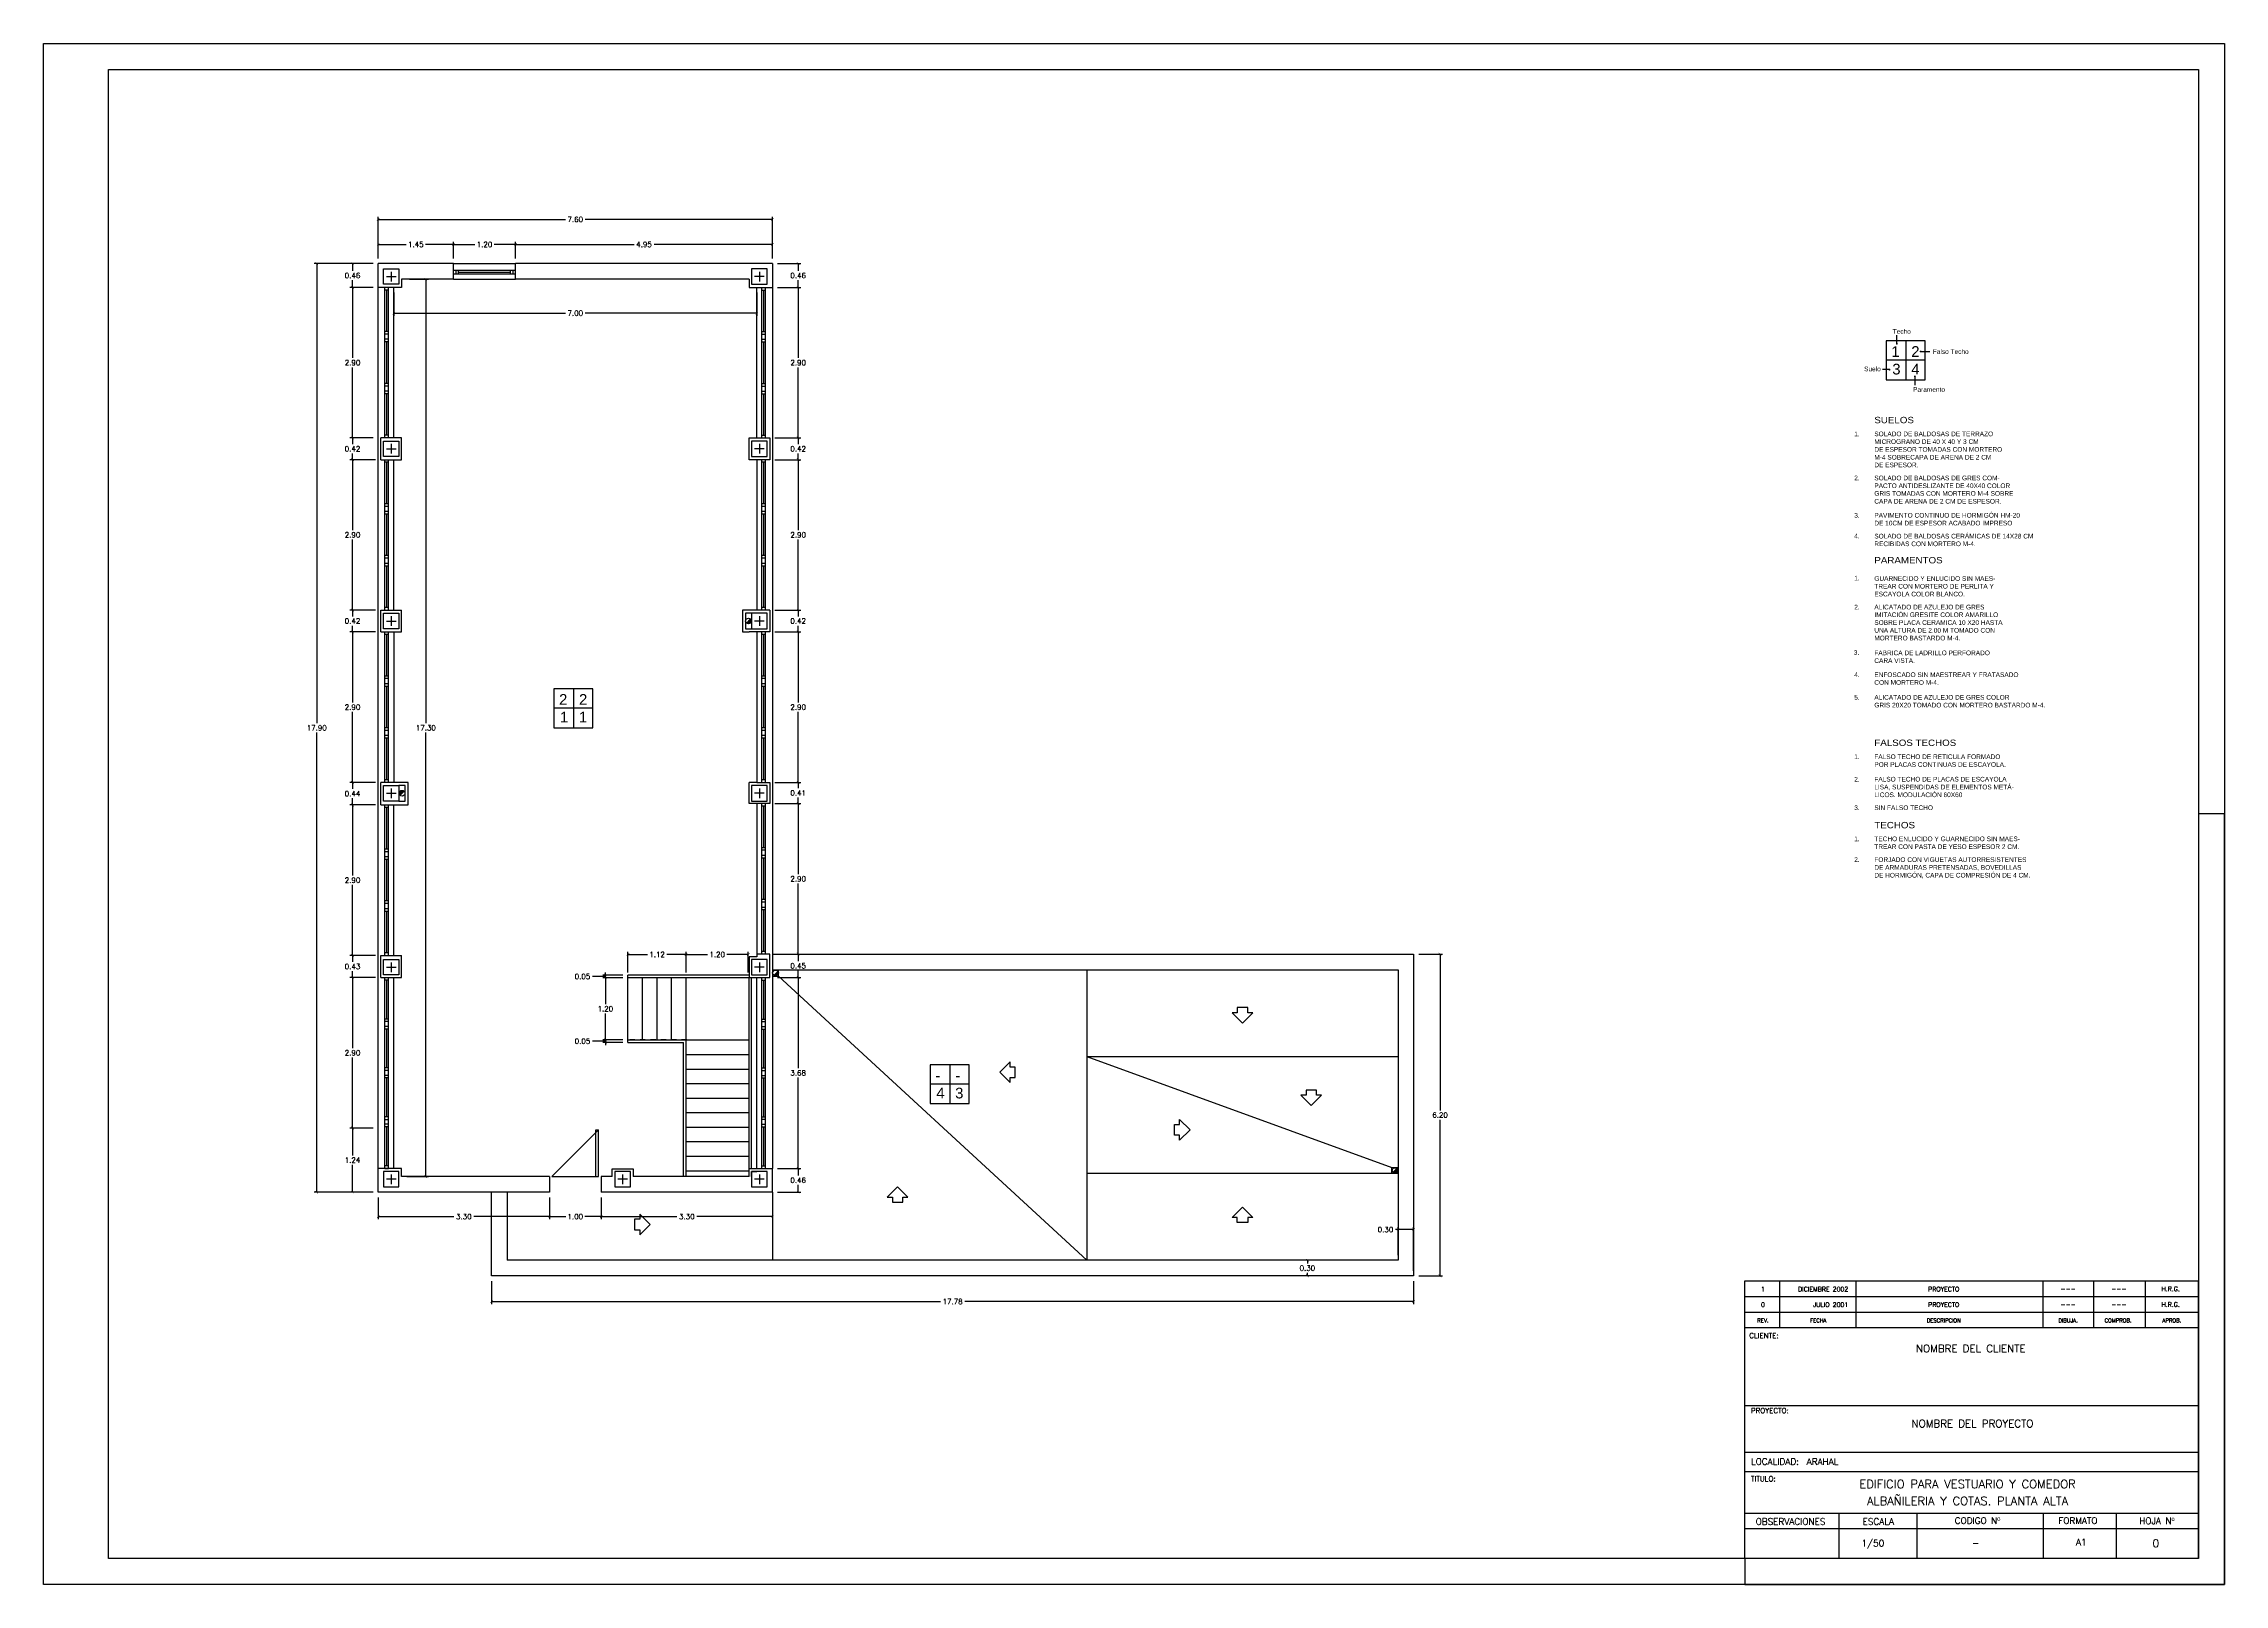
# Model space of a CAD drawing. Header units: millimetres. Extents: x 322 to 364, y 324.3 to 354.
import ezdxf
from ezdxf.enums import TextEntityAlignment as Align

# ---------------------------------------------------------------- set-up
doc = ezdxf.new("R2010")
doc.units = ezdxf.units.MM
doc.header["$MEASUREMENT"] = 0
doc.linetypes.add('TRAZOS', pattern=[0.75, 0.5, -0.25])
for name, color, linetype in [('01', 9, 'Continuous'), ('015', 1, 'Continuous'), ('018', 3, 'Continuous'), ('06', 6, 'Continuous'), ('Albañilería', 4, 'Continuous'), ('COTAS', 7, 'Continuous'), ('LINEA', 3, 'Continuous'), ('MUROS', 2, 'Continuous'), ('PILARES', 2, 'Continuous'), ('PUERTAS', 3, 'Continuous'), ('TEXT', 7, 'Continuous'), ('TEXTOS', 7, 'Continuous'), ('VENTANAS', 9, 'Continuous')]:
    doc.layers.add(name, color=color, linetype=linetype)
doc.styles.add('ROMANS', font='romans', dxfattribs={"height": 6})
doc.styles.add('ROMANT', font='ROMANT.SHX')
doc.styles.add('SMALL', font='ARIAL.TTF', dxfattribs={"height": 0.1})
doc.styles.get("Standard").update_dxf_attribs({"font": 'romans.shx'})
doc.styles.add('TITULOS', font='ARIAL.TTF')
doc.dimstyles.new('ANTONIO', dxfattribs={"dimscale": 0.05, "dimtxt": 2, "dimasz": 1, "dimexe": 1, "dimexo": 2, "dimgap": 0.8, "dimtad": 0, "dimtih": 1, "dimtoh": 1, "dimzin": 0, "dimdsep": 46, "dimtxsty": 'Standard', "dimblk": 'ARCHTICK', "dimcen": 0.5, "dimclrd": 1, "dimclre": 1, "dimclrt": 4, "dimadec": 0, "dimazin": 0, "dimtfac": 1, "dimtofl": 0, "dimtmove": 0, "dimatfit": 3, "dimldrblk": 'DOTSMALL', "dimfxl": 1, "dimtolj": 1, "dimtzin": 0, "dimarcsym": 0})

# ---------------------------------------------------------------- blocks, each defined once
blk = doc.blocks.new('A$C64186889')
at = {"layer": 'PILARES', "linetype": 'Continuous', "ltscale": 0.07}
for p, q in [((0.243, 0.15), (0.057, 0.15)), ((0.15, 0.243), (0.15, 0.057))]:
    blk.add_line(p, q, dxfattribs=at)
blk.add_lwpolyline([(0, 0), (0.3, 0), (0.3, 0.3), (0, 0.3)], close=True, dxfattribs=at)
blk = doc.blocks.new('A1H')
at = {"layer": '015'}
blk.add_lwpolyline([(-831, -10), (-831, 584), (10, 584), (10, -10)], close=True, dxfattribs=at)
for points in [[(10, -10), (10, 287), (0, 287)], [(-175, 0), (-175, -10), (10, -10)]]:
    blk.add_lwpolyline(points, dxfattribs=at)
at = {"layer": '06'}
blk.add_lwpolyline([(-806, 0), (-806, 574), (0, 574), (0, 0)], close=True, dxfattribs=at)
blk = doc.blocks.new('Albañil')
at = {"layer": 'Albañilería'}
for p, q in [((0.25, 0), (-0.25, 0)), ((0, 0.25), (0, -0.25))]:
    blk.add_line(p, q, dxfattribs=at)
blk.add_lwpolyline([(-0.25, -0.25), (0.25, -0.25), (0.25, 0.25), (-0.25, 0.25)], close=True, dxfattribs=at)
blk = doc.blocks.new('f')
blk.add_lwpolyline([(0.3, 0), (0.1, 0.2), (0.1, 0.1), (0, 0.1), (0, -0.1), (0.1, -0.1), (0.1, -0.2)], close=True)
blk = doc.blocks.new('_ArchTick')
at = {"color": 0, "const_width": 0.15}
blk.add_lwpolyline([(-0.5, -0.5), (0.5, 0.5)], dxfattribs=at)
blk = doc.blocks.new('*D159')
at = {"layer": 'COTAS', "color": 1, "linetype": 'Continuous'}
for p, q in [((332.645, 334.723), (332.565, 334.723)), ((332.815, 334.723), (332.645, 334.723)), ((333.15, 334.748), (332.765, 334.748)), ((332.815, 334.748), (332.815, 334.798)), ((332.815, 334.748), (332.815, 334.698)), ((333.15, 334.698), (332.765, 334.698)), ((332.815, 334.698), (332.815, 334.648))]:
    blk.add_line(p, q, dxfattribs=at)
at = {"layer": 'Defpoints', "color": 0, "linetype": 'Continuous'}
for p in [(333.25, 334.748), (332.815, 334.698), (333.25, 334.698)]:
    blk.add_point(p, dxfattribs=at)
at = {"layer": 'COTAS', "color": 1, "linetype": 'Continuous', "xscale": 0.05, "yscale": 0.05, "zscale": 0.05}
for p, rotation in [((332.815, 334.748), 270), ((332.815, 334.698), 90)]:
    blk.add_blockref('_ArchTick', p, dxfattribs=dict(at, rotation=rotation))
at = {"layer": 'COTAS', "color": 4, "linetype": 'Continuous', "insert": (332.372, 334.723), "char_height": 0.1, "attachment_point": 5}
blk.add_mtext('\\A1;0.05', dxfattribs=at)
blk = doc.blocks.new('_DotSmall')
at = {"layer": 'TEXTOS', "color": 0, "linetype": 'Continuous', "const_width": 0.5}
blk.add_lwpolyline([(-0.0625, 0, 1), (0.0625, 0, 1)], format="xyb", close=True, dxfattribs=at)
blk = doc.blocks.new('*D160')
at = {"layer": 'COTAS', "color": 1, "linetype": 'Continuous'}
for p, q in [((336.134, 332.273), (336.581, 332.273)), ((336.531, 332.273), (336.531, 332.133)), ((336.134, 331.814), (336.581, 331.814)), ((336.531, 331.814), (336.531, 331.953))]:
    blk.add_line(p, q, dxfattribs=at)
at = {"layer": 'Defpoints', "color": 0, "linetype": 'Continuous'}
for p in [(336.034, 332.273), (336.034, 331.814), (336.531, 331.814)]:
    blk.add_point(p, dxfattribs=at)
at = {"layer": 'COTAS', "color": 1, "linetype": 'Continuous', "xscale": 0.05, "yscale": 0.05, "zscale": 0.05}
for p, rotation in [((336.531, 332.273), 90), ((336.531, 331.814), 270)]:
    blk.add_blockref('_ArchTick', p, dxfattribs=dict(at, rotation=rotation))
at = {"layer": 'COTAS', "color": 4, "linetype": 'Continuous', "insert": (336.531, 332.043), "char_height": 0.1, "attachment_point": 5}
blk.add_mtext('\\A1;0.46', dxfattribs=at)
blk = doc.blocks.new('*D161')
at = {"layer": 'COTAS', "color": 1, "linetype": 'Continuous'}
for p, q in [((336.134, 335.951), (336.581, 335.951)), ((336.531, 335.951), (336.531, 334.202)), ((336.531, 332.273), (336.531, 334.022)), ((336.134, 332.273), (336.581, 332.273))]:
    blk.add_line(p, q, dxfattribs=at)
at = {"layer": 'Defpoints', "color": 0, "linetype": 'Continuous'}
for p in [(336.034, 335.951), (336.034, 332.273), (336.531, 332.273)]:
    blk.add_point(p, dxfattribs=at)
at = {"layer": 'COTAS', "color": 1, "linetype": 'Continuous', "xscale": 0.05, "yscale": 0.05, "zscale": 0.05}
for p, rotation in [((336.531, 335.951), 90), ((336.531, 332.273), 270)]:
    blk.add_blockref('_ArchTick', p, dxfattribs=dict(at, rotation=rotation))
at = {"layer": 'COTAS', "color": 4, "linetype": 'Continuous', "insert": (336.531, 334.112), "char_height": 0.1, "attachment_point": 5}
blk.add_mtext('\\A1;3.68', dxfattribs=at)
blk = doc.blocks.new('*D162')
at = {"layer": 'COTAS', "color": 1, "linetype": 'Continuous'}
for p, q in [((336.134, 336.404), (336.581, 336.404)), ((336.531, 336.404), (336.531, 336.267)), ((336.531, 335.951), (336.531, 336.087)), ((336.134, 335.951), (336.581, 335.951))]:
    blk.add_line(p, q, dxfattribs=at)
at = {"layer": 'Defpoints', "color": 0, "linetype": 'Continuous'}
for p in [(336.034, 336.404), (336.034, 335.951), (336.531, 335.951)]:
    blk.add_point(p, dxfattribs=at)
at = {"layer": 'COTAS', "color": 1, "linetype": 'Continuous', "xscale": 0.05, "yscale": 0.05, "zscale": 0.05}
for p, rotation in [((336.531, 336.404), 90), ((336.531, 335.951), 270)]:
    blk.add_blockref('_ArchTick', p, dxfattribs=dict(at, rotation=rotation))
at = {"layer": 'COTAS', "color": 4, "linetype": 'Continuous', "insert": (336.531, 336.177), "char_height": 0.1, "attachment_point": 5}
blk.add_mtext('\\A1;0.45', dxfattribs=at)
blk = doc.blocks.new('*D163')
at = {"layer": 'COTAS', "color": 1, "linetype": 'Continuous'}
for p, q in [((336.084, 339.304), (336.581, 339.304)), ((336.531, 339.304), (336.531, 337.944)), ((336.531, 336.404), (336.531, 337.764)), ((336.134, 336.404), (336.581, 336.404))]:
    blk.add_line(p, q, dxfattribs=at)
at = {"layer": 'Defpoints', "color": 0, "linetype": 'Continuous'}
for p in [(335.984, 339.304), (336.034, 336.404), (336.531, 336.404)]:
    blk.add_point(p, dxfattribs=at)
at = {"layer": 'COTAS', "color": 1, "linetype": 'Continuous', "xscale": 0.05, "yscale": 0.05, "zscale": 0.05}
for p, rotation in [((336.531, 339.304), 90), ((336.531, 336.404), 270)]:
    blk.add_blockref('_ArchTick', p, dxfattribs=dict(at, rotation=rotation))
at = {"layer": 'COTAS', "color": 4, "linetype": 'Continuous', "insert": (336.531, 337.854), "char_height": 0.1, "attachment_point": 5}
blk.add_mtext('\\A1;2.90', dxfattribs=at)
blk = doc.blocks.new('*D164')
at = {"layer": 'COTAS', "color": 1, "linetype": 'Continuous'}
for p, q in [((336.084, 343.034), (336.581, 343.034)), ((336.531, 343.034), (336.531, 342.914)), ((336.531, 342.614), (336.531, 342.734)), ((336.084, 342.614), (336.581, 342.614))]:
    blk.add_line(p, q, dxfattribs=at)
at = {"layer": 'Defpoints', "color": 0, "linetype": 'Continuous'}
for p in [(335.984, 343.034), (335.984, 342.614), (336.531, 342.614)]:
    blk.add_point(p, dxfattribs=at)
at = {"layer": 'COTAS', "color": 1, "linetype": 'Continuous', "xscale": 0.05, "yscale": 0.05, "zscale": 0.05}
for p, rotation in [((336.531, 343.034), 90), ((336.531, 342.614), 270)]:
    blk.add_blockref('_ArchTick', p, dxfattribs=dict(at, rotation=rotation))
at = {"layer": 'COTAS', "color": 4, "linetype": 'Continuous', "insert": (336.531, 342.824), "char_height": 0.1, "attachment_point": 5}
blk.add_mtext('\\A1;0.42', dxfattribs=at)
blk = doc.blocks.new('*D165')
at = {"layer": 'COTAS', "color": 1, "linetype": 'Continuous'}
for p, q in [((336.084, 346.354), (336.581, 346.354)), ((336.531, 346.354), (336.531, 346.234)), ((336.084, 345.934), (336.581, 345.934)), ((336.531, 345.934), (336.531, 346.054))]:
    blk.add_line(p, q, dxfattribs=at)
at = {"layer": 'Defpoints', "color": 0, "linetype": 'Continuous'}
for p in [(335.984, 346.354), (336.531, 346.354), (335.984, 345.934)]:
    blk.add_point(p, dxfattribs=at)
at = {"layer": 'COTAS', "color": 1, "linetype": 'Continuous', "xscale": 0.05, "yscale": 0.05, "zscale": 0.05}
for p, rotation in [((336.531, 346.354), 90), ((336.531, 345.934), 270)]:
    blk.add_blockref('_ArchTick', p, dxfattribs=dict(at, rotation=rotation))
at = {"layer": 'COTAS', "color": 4, "linetype": 'Continuous', "insert": (336.531, 346.144), "char_height": 0.1, "attachment_point": 5}
blk.add_mtext('\\A1;0.42', dxfattribs=at)
blk = doc.blocks.new('*D166')
at = {"layer": 'COTAS', "color": 1, "linetype": 'Continuous'}
for p, q in [((328.384, 336.377), (327.889, 336.377)), ((327.939, 336.377), (327.939, 336.254)), ((327.939, 335.951), (327.939, 336.074)), ((328.384, 335.951), (327.889, 335.951))]:
    blk.add_line(p, q, dxfattribs=at)
at = {"layer": 'Defpoints', "color": 0, "linetype": 'Continuous'}
for p in [(328.484, 336.377), (327.939, 335.951), (328.484, 335.951)]:
    blk.add_point(p, dxfattribs=at)
at = {"layer": 'COTAS', "color": 1, "linetype": 'Continuous', "xscale": 0.05, "yscale": 0.05, "zscale": 0.05}
for p, rotation in [((327.939, 336.377), 90), ((327.939, 335.951), 270)]:
    blk.add_blockref('_ArchTick', p, dxfattribs=dict(at, rotation=rotation))
at = {"layer": 'COTAS', "color": 4, "linetype": 'Continuous', "insert": (327.939, 336.164), "char_height": 0.1, "attachment_point": 5}
blk.add_mtext('\\A1;0.43', dxfattribs=at)
blk = doc.blocks.new('*D167')
at = {"layer": 'COTAS', "color": 1, "linetype": 'Continuous'}
for p, q in [((328.384, 339.714), (327.889, 339.714)), ((327.939, 339.714), (327.939, 339.586)), ((327.939, 339.278), (327.939, 339.406)), ((328.384, 339.278), (327.889, 339.278))]:
    blk.add_line(p, q, dxfattribs=at)
at = {"layer": 'Defpoints', "color": 0, "linetype": 'Continuous'}
for p in [(328.484, 339.714), (327.939, 339.278), (328.484, 339.278)]:
    blk.add_point(p, dxfattribs=at)
at = {"layer": 'COTAS', "color": 1, "linetype": 'Continuous', "xscale": 0.05, "yscale": 0.05, "zscale": 0.05}
for p, rotation in [((327.939, 339.714), 90), ((327.939, 339.278), 270)]:
    blk.add_blockref('_ArchTick', p, dxfattribs=dict(at, rotation=rotation))
at = {"layer": 'COTAS', "color": 4, "linetype": 'Continuous', "insert": (327.939, 339.496), "char_height": 0.1, "attachment_point": 5}
blk.add_mtext('\\A1;0.44', dxfattribs=at)
blk = doc.blocks.new('*D168')
at = {"layer": 'COTAS', "color": 1, "linetype": 'Continuous'}
for p, q in [((328.384, 343.034), (327.889, 343.034)), ((327.939, 343.034), (327.939, 342.914)), ((327.939, 342.614), (327.939, 342.734)), ((328.384, 342.614), (327.889, 342.614))]:
    blk.add_line(p, q, dxfattribs=at)
at = {"layer": 'Defpoints', "color": 0, "linetype": 'Continuous'}
for p in [(328.484, 343.034), (327.939, 342.614), (328.484, 342.614)]:
    blk.add_point(p, dxfattribs=at)
at = {"layer": 'COTAS', "color": 1, "linetype": 'Continuous', "xscale": 0.05, "yscale": 0.05, "zscale": 0.05}
for p, rotation in [((327.939, 343.034), 90), ((327.939, 342.614), 270)]:
    blk.add_blockref('_ArchTick', p, dxfattribs=dict(at, rotation=rotation))
at = {"layer": 'COTAS', "color": 4, "linetype": 'Continuous', "insert": (327.939, 342.824), "char_height": 0.1, "attachment_point": 5}
blk.add_mtext('\\A1;0.42', dxfattribs=at)
blk = doc.blocks.new('*D169')
at = {"layer": 'COTAS', "color": 1, "linetype": 'Continuous'}
for p, q in [((328.334, 346.354), (327.889, 346.354)), ((327.939, 346.354), (327.939, 346.234)), ((328.384, 345.934), (327.889, 345.934)), ((327.939, 345.934), (327.939, 346.054))]:
    blk.add_line(p, q, dxfattribs=at)
at = {"layer": 'Defpoints', "color": 0, "linetype": 'Continuous'}
for p in [(328.434, 346.354), (327.939, 345.934), (328.484, 345.934)]:
    blk.add_point(p, dxfattribs=at)
at = {"layer": 'COTAS', "color": 1, "linetype": 'Continuous', "xscale": 0.05, "yscale": 0.05, "zscale": 0.05}
for p, rotation in [((327.939, 346.354), 90), ((327.939, 345.934), 270)]:
    blk.add_blockref('_ArchTick', p, dxfattribs=dict(at, rotation=rotation))
at = {"layer": 'COTAS', "color": 4, "linetype": 'Continuous', "insert": (327.939, 346.144), "char_height": 0.1, "attachment_point": 5}
blk.add_mtext('\\A1;0.42', dxfattribs=at)
blk = doc.blocks.new('*D170')
at = {"layer": 'COTAS', "color": 1, "linetype": 'Continuous'}
for p, q in [((334.37, 336.048), (334.37, 336.445)), ((335.57, 336.048), (335.57, 336.445)), ((334.37, 336.395), (334.785, 336.395)), ((335.57, 336.395), (335.156, 336.395))]:
    blk.add_line(p, q, dxfattribs=at)
at = {"layer": 'Defpoints', "color": 0, "linetype": 'Continuous'}
for p in [(335.57, 336.395), (334.37, 335.948), (335.57, 335.948)]:
    blk.add_point(p, dxfattribs=at)
at = {"layer": 'COTAS', "color": 1, "linetype": 'Continuous', "xscale": 0.05, "yscale": 0.05, "zscale": 0.05, "rotation": 180}
blk.add_blockref('_ArchTick', (334.37, 336.395), dxfattribs=at)
at = {"layer": 'COTAS', "color": 1, "linetype": 'Continuous', "xscale": 0.05, "yscale": 0.05, "zscale": 0.05}
blk.add_blockref('_ArchTick', (335.57, 336.395), dxfattribs=at)
at = {"layer": 'COTAS', "color": 4, "linetype": 'Continuous', "insert": (334.97, 336.395), "char_height": 0.1, "attachment_point": 5}
blk.add_mtext('\\A1;1.20', dxfattribs=at)
blk = doc.blocks.new('*D171')
at = {"layer": 'COTAS', "color": 1, "linetype": 'Continuous', "lineweight": -2}
for p, q in [((333.25, 336.048), (333.25, 336.445)), ((334.37, 336.048), (334.37, 336.445)), ((333.25, 336.395), (333.625, 336.395)), ((334.37, 336.395), (333.996, 336.395))]:
    blk.add_line(p, q, dxfattribs=at)
at = {"layer": 'Defpoints', "color": 0, "linetype": 'Continuous'}
for p in [(334.37, 336.395), (333.25, 335.948), (334.37, 335.948)]:
    blk.add_point(p, dxfattribs=at)
at = {"layer": 'COTAS', "color": 1, "linetype": 'Continuous', "lineweight": -2, "xscale": 0.05, "yscale": 0.05, "zscale": 0.05, "rotation": 180}
blk.add_blockref('_ArchTick', (333.25, 336.395), dxfattribs=at)
at = {"layer": 'COTAS', "color": 1, "linetype": 'Continuous', "lineweight": -2, "xscale": 0.05, "yscale": 0.05, "zscale": 0.05}
blk.add_blockref('_ArchTick', (334.37, 336.395), dxfattribs=at)
at = {"layer": 'COTAS', "color": 4, "linetype": 'Continuous', "insert": (333.81, 336.395), "char_height": 0.1, "attachment_point": 5}
blk.add_mtext('\\A1;1.12', dxfattribs=at)
blk = doc.blocks.new('*D172')
at = {"layer": 'COTAS', "color": 1, "linetype": 'Continuous'}
for p, q in [((333.15, 335.998), (332.765, 335.998)), ((332.815, 335.998), (332.815, 336.048)), ((332.815, 335.948), (332.815, 335.998)), ((332.645, 335.973), (332.565, 335.973)), ((332.815, 335.973), (332.645, 335.973)), ((333.15, 335.948), (332.765, 335.948)), ((332.815, 335.948), (332.815, 335.898))]:
    blk.add_line(p, q, dxfattribs=at)
at = {"layer": 'Defpoints', "color": 0, "linetype": 'Continuous'}
for p in [(332.815, 335.998), (333.25, 335.998), (333.25, 335.948)]:
    blk.add_point(p, dxfattribs=at)
at = {"layer": 'COTAS', "color": 1, "linetype": 'Continuous', "xscale": 0.05, "yscale": 0.05, "zscale": 0.05}
for p, rotation in [((332.815, 335.998), 270), ((332.815, 335.948), 90)]:
    blk.add_blockref('_ArchTick', p, dxfattribs=dict(at, rotation=rotation))
at = {"layer": 'COTAS', "color": 4, "linetype": 'Continuous', "insert": (332.372, 335.973), "char_height": 0.1, "attachment_point": 5}
blk.add_mtext('\\A1;0.05', dxfattribs=at)
blk = doc.blocks.new('*D173')
at = {"layer": 'COTAS', "color": 1, "linetype": 'Continuous', "lineweight": -2}
for p, q in [((333.15, 335.948), (332.765, 335.948)), ((332.815, 335.948), (332.815, 335.438)), ((332.815, 334.748), (332.815, 335.258)), ((333.15, 334.748), (332.765, 334.748))]:
    blk.add_line(p, q, dxfattribs=at)
at = {"layer": 'Defpoints', "color": 0, "linetype": 'Continuous'}
for p in [(332.815, 335.948), (333.25, 335.948), (333.25, 334.748)]:
    blk.add_point(p, dxfattribs=at)
at = {"layer": 'COTAS', "color": 1, "linetype": 'Continuous', "lineweight": -2, "xscale": 0.05, "yscale": 0.05, "zscale": 0.05}
for p, rotation in [((332.815, 335.948), 90), ((332.815, 334.748), 270)]:
    blk.add_blockref('_ArchTick', p, dxfattribs=dict(at, rotation=rotation))
at = {"layer": 'COTAS', "color": 4, "linetype": 'Continuous', "insert": (332.815, 335.348), "char_height": 0.1, "attachment_point": 5}
blk.add_mtext('\\A1;1.20', dxfattribs=at)
blk = doc.blocks.new('*D174')
at = {"layer": 'COTAS', "color": 1, "linetype": 'Continuous', "lineweight": -2}
for p, q in [((328.734, 349.154), (328.734, 348.707)), ((335.734, 349.154), (335.734, 348.707)), ((328.734, 348.757), (332.042, 348.757)), ((335.734, 348.757), (332.427, 348.757))]:
    blk.add_line(p, q, dxfattribs=at)
at = {"layer": 'Defpoints', "color": 0, "linetype": 'Continuous'}
for p in [(328.734, 349.254), (335.734, 349.254), (335.734, 348.757)]:
    blk.add_point(p, dxfattribs=at)
at = {"layer": 'COTAS', "color": 1, "linetype": 'Continuous', "lineweight": -2, "xscale": 0.05, "yscale": 0.05, "zscale": 0.05, "rotation": 180}
blk.add_blockref('_ArchTick', (328.734, 348.757), dxfattribs=at)
at = {"layer": 'COTAS', "color": 1, "linetype": 'Continuous', "lineweight": -2, "xscale": 0.05, "yscale": 0.05, "zscale": 0.05}
blk.add_blockref('_ArchTick', (335.734, 348.757), dxfattribs=at)
at = {"layer": 'COTAS', "color": 4, "linetype": 'Continuous', "insert": (332.234, 348.757), "char_height": 0.1, "attachment_point": 5}
blk.add_mtext('\\A1;7.00', dxfattribs=at)
blk = doc.blocks.new('*D175')
at = {"layer": 'COTAS', "color": 1, "linetype": 'Continuous', "lineweight": -2}
for p, q in [((329.034, 349.414), (329.401, 349.414)), ((329.351, 349.414), (329.351, 340.854)), ((329.351, 332.114), (329.351, 340.674)), ((328.984, 332.114), (329.401, 332.114))]:
    blk.add_line(p, q, dxfattribs=at)
at = {"layer": 'Defpoints', "color": 0, "linetype": 'Continuous'}
for p in [(328.934, 349.414), (328.884, 332.114), (329.351, 332.114)]:
    blk.add_point(p, dxfattribs=at)
at = {"layer": 'COTAS', "color": 1, "linetype": 'Continuous', "lineweight": -2, "xscale": 0.05, "yscale": 0.05, "zscale": 0.05}
for p, rotation in [((329.351, 349.414), 90), ((329.351, 332.114), 270)]:
    blk.add_blockref('_ArchTick', p, dxfattribs=dict(at, rotation=rotation))
at = {"layer": 'COTAS', "color": 4, "linetype": 'Continuous', "insert": (329.351, 340.764), "char_height": 0.1, "attachment_point": 5}
blk.add_mtext('\\A1;17.30', dxfattribs=at)
blk = doc.blocks.new('*D176')
at = {"layer": 'COTAS', "color": 1, "linetype": 'Continuous', "lineweight": -2}
for p, q in [((347.999, 330.501), (346.3, 330.501)), ((348.299, 330.201), (346.3, 330.201)), ((346.35, 330.501), (346.35, 330.441)), ((346.35, 330.201), (346.35, 330.261))]:
    blk.add_line(p, q, dxfattribs=at)
at = {"layer": 'Defpoints', "color": 0, "linetype": 'Continuous'}
for p in [(346.35, 330.501), (348.099, 330.501), (348.399, 330.201)]:
    blk.add_point(p, dxfattribs=at)
at = {"layer": 'COTAS', "color": 1, "linetype": 'Continuous', "lineweight": -2, "xscale": 0.05, "yscale": 0.05, "zscale": 0.05}
for p, rotation in [((346.35, 330.501), 90), ((346.35, 330.201), 270)]:
    blk.add_blockref('_ArchTick', p, dxfattribs=dict(at, rotation=rotation))
at = {"layer": 'COTAS', "color": 4, "linetype": 'Continuous', "insert": (346.35, 330.351), "char_height": 0.1, "attachment_point": 5}
blk.add_mtext('\\A1;0.30', dxfattribs=at)
blk = doc.blocks.new('*D177')
at = {"layer": 'COTAS', "color": 1, "linetype": 'Continuous', "lineweight": -2}
for p, q in [((348.099, 331.092), (348.049, 331.092)), ((348.099, 330.601), (348.099, 331.142)), ((348.399, 331.092), (348.099, 331.092)), ((348.399, 330.301), (348.399, 331.142))]:
    blk.add_line(p, q, dxfattribs=at)
at = {"layer": 'Defpoints', "color": 0, "linetype": 'Continuous'}
for p in [(348.099, 331.092), (348.099, 330.501), (348.399, 330.201)]:
    blk.add_point(p, dxfattribs=at)
at = {"layer": 'COTAS', "color": 1, "linetype": 'Continuous', "lineweight": -2, "xscale": 0.05, "yscale": 0.05, "zscale": 0.05, "rotation": 180}
blk.add_blockref('_ArchTick', (348.099, 331.092), dxfattribs=at)
at = {"layer": 'COTAS', "color": 1, "linetype": 'Continuous', "lineweight": -2, "xscale": 0.05, "yscale": 0.05, "zscale": 0.05}
blk.add_blockref('_ArchTick', (348.399, 331.092), dxfattribs=at)
at = {"layer": 'COTAS', "color": 4, "linetype": 'Continuous', "insert": (347.857, 331.092), "char_height": 0.1, "attachment_point": 5}
blk.add_mtext('\\A1;0.30', dxfattribs=at)
blk = doc.blocks.new('*D178')
at = {"layer": 'COTAS', "color": 1, "linetype": 'Continuous', "lineweight": -2}
for p, q in [((348.499, 336.401), (348.958, 336.401)), ((348.908, 336.401), (348.908, 333.391)), ((348.908, 330.201), (348.908, 333.211)), ((348.499, 330.201), (348.958, 330.201))]:
    blk.add_line(p, q, dxfattribs=at)
at = {"layer": 'Defpoints', "color": 0, "linetype": 'Continuous'}
for p in [(348.399, 336.401), (348.908, 336.401), (348.399, 330.201)]:
    blk.add_point(p, dxfattribs=at)
at = {"layer": 'COTAS', "color": 1, "linetype": 'Continuous', "lineweight": -2, "xscale": 0.05, "yscale": 0.05, "zscale": 0.05}
for p, rotation in [((348.908, 336.401), 90), ((348.908, 330.201), 270)]:
    blk.add_blockref('_ArchTick', p, dxfattribs=dict(at, rotation=rotation))
at = {"layer": 'COTAS', "color": 4, "linetype": 'Continuous', "insert": (348.908, 333.301), "char_height": 0.1, "attachment_point": 5}
blk.add_mtext('\\A1;6.20', dxfattribs=at)
blk = doc.blocks.new('*D179')
at = {"layer": 'COTAS', "color": 1, "linetype": 'Continuous', "lineweight": -2}
for p, q in [((330.62, 330.101), (330.62, 329.655)), ((348.399, 330.101), (348.399, 329.655)), ((330.62, 329.705), (339.277, 329.705)), ((348.399, 329.705), (339.742, 329.705))]:
    blk.add_line(p, q, dxfattribs=at)
at = {"layer": 'Defpoints', "color": 0, "linetype": 'Continuous'}
for p in [(330.62, 330.201), (348.399, 330.201), (348.399, 329.705)]:
    blk.add_point(p, dxfattribs=at)
at = {"layer": 'COTAS', "color": 1, "linetype": 'Continuous', "lineweight": -2, "xscale": 0.05, "yscale": 0.05, "zscale": 0.05, "rotation": 180}
blk.add_blockref('_ArchTick', (330.62, 329.705), dxfattribs=at)
at = {"layer": 'COTAS', "color": 1, "linetype": 'Continuous', "lineweight": -2, "xscale": 0.05, "yscale": 0.05, "zscale": 0.05}
blk.add_blockref('_ArchTick', (348.399, 329.705), dxfattribs=at)
at = {"layer": 'COTAS', "color": 4, "linetype": 'Continuous', "insert": (339.509, 329.705), "char_height": 0.1, "attachment_point": 5}
blk.add_mtext('\\A1;17.78', dxfattribs=at)
blk = doc.blocks.new('*D180')
at = {"layer": 'COTAS', "color": 1, "linetype": 'Continuous', "lineweight": -2}
for p, q in [((328.334, 349.714), (327.199, 349.714)), ((327.249, 349.714), (327.249, 340.854)), ((327.249, 331.814), (327.249, 340.674)), ((328.334, 331.814), (327.199, 331.814))]:
    blk.add_line(p, q, dxfattribs=at)
at = {"layer": 'Defpoints', "color": 0, "linetype": 'Continuous'}
for p in [(328.434, 349.714), (327.249, 331.814), (328.434, 331.814)]:
    blk.add_point(p, dxfattribs=at)
at = {"layer": 'COTAS', "color": 1, "linetype": 'Continuous', "lineweight": -2, "xscale": 0.05, "yscale": 0.05, "zscale": 0.05}
for p, rotation in [((327.249, 349.714), 90), ((327.249, 331.814), 270)]:
    blk.add_blockref('_ArchTick', p, dxfattribs=dict(at, rotation=rotation))
at = {"layer": 'COTAS', "color": 4, "linetype": 'Continuous', "insert": (327.249, 340.764), "char_height": 0.1, "attachment_point": 5}
blk.add_mtext('\\A1;17.90', dxfattribs=at)
blk = doc.blocks.new('*D181')
at = {"layer": 'COTAS', "color": 1, "linetype": 'Continuous', "lineweight": -2}
for p, q in [((328.434, 349.814), (328.434, 350.616)), ((328.434, 350.566), (332.042, 350.566)), ((336.034, 350.566), (332.427, 350.566)), ((336.034, 349.814), (336.034, 350.616))]:
    blk.add_line(p, q, dxfattribs=at)
at = {"layer": 'Defpoints', "color": 0, "linetype": 'Continuous'}
for p in [(336.034, 350.566), (328.434, 349.714), (336.034, 349.714)]:
    blk.add_point(p, dxfattribs=at)
at = {"layer": 'COTAS', "color": 1, "linetype": 'Continuous', "lineweight": -2, "xscale": 0.05, "yscale": 0.05, "zscale": 0.05, "rotation": 180}
blk.add_blockref('_ArchTick', (328.434, 350.566), dxfattribs=at)
at = {"layer": 'COTAS', "color": 1, "linetype": 'Continuous', "lineweight": -2, "xscale": 0.05, "yscale": 0.05, "zscale": 0.05}
blk.add_blockref('_ArchTick', (336.034, 350.566), dxfattribs=at)
at = {"layer": 'COTAS', "color": 4, "linetype": 'Continuous', "insert": (332.234, 350.566), "char_height": 0.1, "attachment_point": 5}
blk.add_mtext('\\A1;7.60', dxfattribs=at)
blk = doc.blocks.new('*D182')
at = {"layer": 'COTAS', "color": 1, "linetype": 'Continuous'}
for p, q in [((328.434, 349.814), (328.434, 350.133)), ((328.434, 350.083), (328.974, 350.083)), ((329.884, 350.083), (329.344, 350.083)), ((329.884, 349.814), (329.884, 350.133))]:
    blk.add_line(p, q, dxfattribs=at)
at = {"layer": 'Defpoints', "color": 0, "linetype": 'Continuous'}
for p in [(328.434, 350.083), (328.434, 349.714), (329.884, 349.714)]:
    blk.add_point(p, dxfattribs=at)
at = {"layer": 'COTAS', "color": 1, "linetype": 'Continuous', "xscale": 0.05, "yscale": 0.05, "zscale": 0.05, "rotation": 180}
blk.add_blockref('_ArchTick', (328.434, 350.083), dxfattribs=at)
at = {"layer": 'COTAS', "color": 1, "linetype": 'Continuous', "xscale": 0.05, "yscale": 0.05, "zscale": 0.05}
blk.add_blockref('_ArchTick', (329.884, 350.083), dxfattribs=at)
at = {"layer": 'COTAS', "color": 4, "linetype": 'Continuous', "insert": (329.159, 350.083), "char_height": 0.1, "attachment_point": 5}
blk.add_mtext('\\A1;1.45', dxfattribs=at)
blk = doc.blocks.new('*D183')
at = {"layer": 'COTAS', "color": 1, "linetype": 'Continuous'}
for p, q in [((329.884, 349.814), (329.884, 350.133)), ((329.884, 350.083), (330.299, 350.083)), ((331.084, 350.083), (330.669, 350.083)), ((331.084, 349.814), (331.084, 350.133))]:
    blk.add_line(p, q, dxfattribs=at)
at = {"layer": 'Defpoints', "color": 0, "linetype": 'Continuous'}
for p in [(329.884, 350.083), (329.884, 349.714), (331.084, 349.714)]:
    blk.add_point(p, dxfattribs=at)
at = {"layer": 'COTAS', "color": 1, "linetype": 'Continuous', "xscale": 0.05, "yscale": 0.05, "zscale": 0.05, "rotation": 180}
blk.add_blockref('_ArchTick', (329.884, 350.083), dxfattribs=at)
at = {"layer": 'COTAS', "color": 1, "linetype": 'Continuous', "xscale": 0.05, "yscale": 0.05, "zscale": 0.05}
blk.add_blockref('_ArchTick', (331.084, 350.083), dxfattribs=at)
at = {"layer": 'COTAS', "color": 4, "linetype": 'Continuous', "insert": (330.484, 350.083), "char_height": 0.1, "attachment_point": 5}
blk.add_mtext('\\A1;1.20', dxfattribs=at)
blk = doc.blocks.new('*D184')
at = {"layer": 'COTAS', "color": 1, "linetype": 'Continuous', "lineweight": -2}
for p, q in [((331.084, 349.814), (331.084, 350.133)), ((331.084, 350.083), (333.367, 350.083)), ((336.034, 350.083), (333.752, 350.083)), ((336.034, 349.814), (336.034, 350.133))]:
    blk.add_line(p, q, dxfattribs=at)
at = {"layer": 'Defpoints', "color": 0, "linetype": 'Continuous'}
for p in [(331.084, 350.083), (331.084, 349.714), (336.034, 349.714)]:
    blk.add_point(p, dxfattribs=at)
at = {"layer": 'COTAS', "color": 1, "linetype": 'Continuous', "lineweight": -2, "xscale": 0.05, "yscale": 0.05, "zscale": 0.05, "rotation": 180}
blk.add_blockref('_ArchTick', (331.084, 350.083), dxfattribs=at)
at = {"layer": 'COTAS', "color": 1, "linetype": 'Continuous', "lineweight": -2, "xscale": 0.05, "yscale": 0.05, "zscale": 0.05}
blk.add_blockref('_ArchTick', (336.034, 350.083), dxfattribs=at)
at = {"layer": 'COTAS', "color": 4, "linetype": 'Continuous', "insert": (333.559, 350.083), "char_height": 0.1, "attachment_point": 5}
blk.add_mtext('\\A1;4.95', dxfattribs=at)
blk = doc.blocks.new('*D185')
at = {"layer": 'COTAS', "color": 1, "linetype": 'Continuous'}
for p, q in [((336.134, 349.714), (336.581, 349.714)), ((336.531, 349.714), (336.531, 349.574)), ((336.134, 349.254), (336.581, 349.254)), ((336.531, 349.254), (336.531, 349.394))]:
    blk.add_line(p, q, dxfattribs=at)
at = {"layer": 'Defpoints', "color": 0, "linetype": 'Continuous'}
for p in [(336.034, 349.714), (336.531, 349.714), (336.034, 349.254)]:
    blk.add_point(p, dxfattribs=at)
at = {"layer": 'COTAS', "color": 1, "linetype": 'Continuous', "xscale": 0.05, "yscale": 0.05, "zscale": 0.05}
for p, rotation in [((336.531, 349.714), 90), ((336.531, 349.254), 270)]:
    blk.add_blockref('_ArchTick', p, dxfattribs=dict(at, rotation=rotation))
at = {"layer": 'COTAS', "color": 4, "linetype": 'Continuous', "insert": (336.531, 349.484), "char_height": 0.1, "attachment_point": 5}
blk.add_mtext('\\A1;0.46', dxfattribs=at)
blk = doc.blocks.new('*D186')
at = {"layer": 'COTAS', "color": 1, "linetype": 'Continuous'}
for p, q in [((336.134, 349.254), (336.581, 349.254)), ((336.531, 349.254), (336.531, 347.894)), ((336.531, 346.354), (336.531, 347.714)), ((336.134, 346.354), (336.581, 346.354))]:
    blk.add_line(p, q, dxfattribs=at)
at = {"layer": 'Defpoints', "color": 0, "linetype": 'Continuous'}
for p in [(336.034, 349.254), (336.531, 349.254), (336.034, 346.354)]:
    blk.add_point(p, dxfattribs=at)
at = {"layer": 'COTAS', "color": 1, "linetype": 'Continuous', "xscale": 0.05, "yscale": 0.05, "zscale": 0.05}
for p, rotation in [((336.531, 349.254), 90), ((336.531, 346.354), 270)]:
    blk.add_blockref('_ArchTick', p, dxfattribs=dict(at, rotation=rotation))
at = {"layer": 'COTAS', "color": 4, "linetype": 'Continuous', "insert": (336.531, 347.804), "char_height": 0.1, "attachment_point": 5}
blk.add_mtext('\\A1;2.90', dxfattribs=at)
blk = doc.blocks.new('*D187')
at = {"layer": 'COTAS', "color": 1, "linetype": 'Continuous'}
for p, q in [((336.084, 345.934), (336.581, 345.934)), ((336.531, 345.934), (336.531, 344.574)), ((336.531, 343.034), (336.531, 344.394)), ((336.084, 343.034), (336.581, 343.034))]:
    blk.add_line(p, q, dxfattribs=at)
at = {"layer": 'Defpoints', "color": 0, "linetype": 'Continuous'}
for p in [(335.984, 345.934), (336.531, 345.934), (335.984, 343.034)]:
    blk.add_point(p, dxfattribs=at)
at = {"layer": 'COTAS', "color": 1, "linetype": 'Continuous', "xscale": 0.05, "yscale": 0.05, "zscale": 0.05}
for p, rotation in [((336.531, 345.934), 90), ((336.531, 343.034), 270)]:
    blk.add_blockref('_ArchTick', p, dxfattribs=dict(at, rotation=rotation))
at = {"layer": 'COTAS', "color": 4, "linetype": 'Continuous', "insert": (336.531, 344.484), "char_height": 0.1, "attachment_point": 5}
blk.add_mtext('\\A1;2.90', dxfattribs=at)
blk = doc.blocks.new('*D188')
at = {"layer": 'COTAS', "color": 1, "linetype": 'Continuous'}
for p, q in [((336.084, 342.614), (336.581, 342.614)), ((336.531, 342.614), (336.531, 341.254)), ((336.531, 339.714), (336.531, 341.074)), ((336.084, 339.714), (336.581, 339.714))]:
    blk.add_line(p, q, dxfattribs=at)
at = {"layer": 'Defpoints', "color": 0, "linetype": 'Continuous'}
for p in [(335.984, 342.614), (336.531, 342.614), (335.984, 339.714)]:
    blk.add_point(p, dxfattribs=at)
at = {"layer": 'COTAS', "color": 1, "linetype": 'Continuous', "xscale": 0.05, "yscale": 0.05, "zscale": 0.05}
for p, rotation in [((336.531, 342.614), 90), ((336.531, 339.714), 270)]:
    blk.add_blockref('_ArchTick', p, dxfattribs=dict(at, rotation=rotation))
at = {"layer": 'COTAS', "color": 4, "linetype": 'Continuous', "insert": (336.531, 341.164), "char_height": 0.1, "attachment_point": 5}
blk.add_mtext('\\A1;2.90', dxfattribs=at)
blk = doc.blocks.new('*D189')
at = {"layer": 'COTAS', "color": 1, "linetype": 'Continuous', "lineweight": -2}
for p, q in [((336.084, 339.714), (336.581, 339.714)), ((336.531, 339.714), (336.531, 339.599)), ((336.531, 339.304), (336.531, 339.419)), ((336.084, 339.304), (336.581, 339.304))]:
    blk.add_line(p, q, dxfattribs=at)
at = {"layer": 'Defpoints', "color": 0, "linetype": 'Continuous'}
for p in [(335.984, 339.714), (336.531, 339.714), (335.984, 339.304)]:
    blk.add_point(p, dxfattribs=at)
at = {"layer": 'COTAS', "color": 1, "linetype": 'Continuous', "lineweight": -2, "xscale": 0.05, "yscale": 0.05, "zscale": 0.05}
for p, rotation in [((336.531, 339.714), 90), ((336.531, 339.304), 270)]:
    blk.add_blockref('_ArchTick', p, dxfattribs=dict(at, rotation=rotation))
at = {"layer": 'COTAS', "color": 4, "linetype": 'Continuous', "insert": (336.531, 339.509), "char_height": 0.1, "attachment_point": 5}
blk.add_mtext('\\A1;0.41', dxfattribs=at)
blk = doc.blocks.new('*D190')
at = {"layer": 'COTAS', "color": 1, "linetype": 'Continuous'}
for p, q in [((328.434, 331.714), (328.434, 331.293)), ((331.734, 331.714), (331.734, 331.293)), ((328.434, 331.343), (329.892, 331.343)), ((331.734, 331.343), (330.277, 331.343))]:
    blk.add_line(p, q, dxfattribs=at)
at = {"layer": 'Defpoints', "color": 0, "linetype": 'Continuous'}
for p in [(328.434, 331.814), (331.734, 331.814), (328.434, 331.343)]:
    blk.add_point(p, dxfattribs=at)
at = {"layer": 'COTAS', "color": 1, "linetype": 'Continuous', "xscale": 0.05, "yscale": 0.05, "zscale": 0.05, "rotation": 180}
blk.add_blockref('_ArchTick', (328.434, 331.343), dxfattribs=at)
at = {"layer": 'COTAS', "color": 1, "linetype": 'Continuous', "xscale": 0.05, "yscale": 0.05, "zscale": 0.05}
blk.add_blockref('_ArchTick', (331.734, 331.343), dxfattribs=at)
at = {"layer": 'COTAS', "color": 4, "linetype": 'Continuous', "insert": (330.084, 331.343), "char_height": 0.1, "attachment_point": 5}
blk.add_mtext('\\A1;3.30', dxfattribs=at)
blk = doc.blocks.new('*D191')
at = {"layer": 'COTAS', "color": 1, "linetype": 'Continuous'}
for p, q in [((331.734, 331.714), (331.734, 331.293)), ((332.734, 331.714), (332.734, 331.293)), ((331.734, 331.343), (332.049, 331.343)), ((332.734, 331.343), (332.42, 331.343))]:
    blk.add_line(p, q, dxfattribs=at)
at = {"layer": 'Defpoints', "color": 0, "linetype": 'Continuous'}
for p in [(331.734, 331.814), (332.734, 331.814), (331.734, 331.343)]:
    blk.add_point(p, dxfattribs=at)
at = {"layer": 'COTAS', "color": 1, "linetype": 'Continuous', "xscale": 0.05, "yscale": 0.05, "zscale": 0.05, "rotation": 180}
blk.add_blockref('_ArchTick', (331.734, 331.343), dxfattribs=at)
at = {"layer": 'COTAS', "color": 1, "linetype": 'Continuous', "xscale": 0.05, "yscale": 0.05, "zscale": 0.05}
blk.add_blockref('_ArchTick', (332.734, 331.343), dxfattribs=at)
at = {"layer": 'COTAS', "color": 4, "linetype": 'Continuous', "insert": (332.234, 331.343), "char_height": 0.1, "attachment_point": 5}
blk.add_mtext('\\A1;1.00', dxfattribs=at)
blk = doc.blocks.new('*D192')
at = {"layer": 'COTAS', "color": 1, "linetype": 'Continuous', "lineweight": -2}
for p, q in [((332.734, 331.714), (332.734, 331.293)), ((336.034, 331.714), (336.034, 331.293)), ((332.734, 331.343), (334.192, 331.343)), ((336.034, 331.343), (334.577, 331.343))]:
    blk.add_line(p, q, dxfattribs=at)
at = {"layer": 'Defpoints', "color": 0, "linetype": 'Continuous'}
for p in [(332.734, 331.814), (336.034, 331.814), (332.734, 331.343)]:
    blk.add_point(p, dxfattribs=at)
at = {"layer": 'COTAS', "color": 1, "linetype": 'Continuous', "lineweight": -2, "xscale": 0.05, "yscale": 0.05, "zscale": 0.05, "rotation": 180}
blk.add_blockref('_ArchTick', (332.734, 331.343), dxfattribs=at)
at = {"layer": 'COTAS', "color": 1, "linetype": 'Continuous', "lineweight": -2, "xscale": 0.05, "yscale": 0.05, "zscale": 0.05}
blk.add_blockref('_ArchTick', (336.034, 331.343), dxfattribs=at)
at = {"layer": 'COTAS', "color": 4, "linetype": 'Continuous', "insert": (334.384, 331.343), "char_height": 0.1, "attachment_point": 5}
blk.add_mtext('\\A1;3.30', dxfattribs=at)
blk = doc.blocks.new('*D193')
at = {"layer": 'COTAS', "color": 1, "linetype": 'Continuous'}
for p, q in [((328.334, 333.051), (327.889, 333.051)), ((327.939, 333.051), (327.939, 332.522)), ((327.939, 331.814), (327.939, 332.342)), ((328.334, 331.814), (327.889, 331.814))]:
    blk.add_line(p, q, dxfattribs=at)
at = {"layer": 'Defpoints', "color": 0, "linetype": 'Continuous'}
for p in [(328.434, 333.051), (327.939, 331.814), (328.434, 331.814)]:
    blk.add_point(p, dxfattribs=at)
at = {"layer": 'COTAS', "color": 1, "linetype": 'Continuous', "xscale": 0.05, "yscale": 0.05, "zscale": 0.05}
for p, rotation in [((327.939, 333.051), 90), ((327.939, 331.814), 270)]:
    blk.add_blockref('_ArchTick', p, dxfattribs=dict(at, rotation=rotation))
at = {"layer": 'COTAS', "color": 4, "linetype": 'Continuous', "insert": (327.939, 332.432), "char_height": 0.1, "attachment_point": 5}
blk.add_mtext('\\A1;1.24', dxfattribs=at)
blk = doc.blocks.new('*D194')
at = {"layer": 'COTAS', "color": 1, "linetype": 'Continuous'}
for p, q in [((328.384, 335.951), (327.889, 335.951)), ((327.939, 335.951), (327.939, 334.591)), ((327.939, 333.051), (327.939, 334.411)), ((328.334, 333.051), (327.889, 333.051))]:
    blk.add_line(p, q, dxfattribs=at)
at = {"layer": 'Defpoints', "color": 0, "linetype": 'Continuous'}
for p in [(328.484, 335.951), (327.939, 333.051), (328.434, 333.051)]:
    blk.add_point(p, dxfattribs=at)
at = {"layer": 'COTAS', "color": 1, "linetype": 'Continuous', "xscale": 0.05, "yscale": 0.05, "zscale": 0.05}
for p, rotation in [((327.939, 335.951), 90), ((327.939, 333.051), 270)]:
    blk.add_blockref('_ArchTick', p, dxfattribs=dict(at, rotation=rotation))
at = {"layer": 'COTAS', "color": 4, "linetype": 'Continuous', "insert": (327.939, 334.501), "char_height": 0.1, "attachment_point": 5}
blk.add_mtext('\\A1;2.90', dxfattribs=at)
blk = doc.blocks.new('*D195')
at = {"layer": 'COTAS', "color": 1, "linetype": 'Continuous'}
for p, q in [((328.384, 339.278), (327.889, 339.278)), ((327.939, 339.278), (327.939, 337.917)), ((327.939, 336.377), (327.939, 337.737)), ((328.384, 336.377), (327.889, 336.377))]:
    blk.add_line(p, q, dxfattribs=at)
at = {"layer": 'Defpoints', "color": 0, "linetype": 'Continuous'}
for p in [(328.484, 339.278), (327.939, 336.377), (328.484, 336.377)]:
    blk.add_point(p, dxfattribs=at)
at = {"layer": 'COTAS', "color": 1, "linetype": 'Continuous', "xscale": 0.05, "yscale": 0.05, "zscale": 0.05}
for p, rotation in [((327.939, 339.278), 90), ((327.939, 336.377), 270)]:
    blk.add_blockref('_ArchTick', p, dxfattribs=dict(at, rotation=rotation))
at = {"layer": 'COTAS', "color": 4, "linetype": 'Continuous', "insert": (327.939, 337.827), "char_height": 0.1, "attachment_point": 5}
blk.add_mtext('\\A1;2.90', dxfattribs=at)
blk = doc.blocks.new('*D196')
at = {"layer": 'COTAS', "color": 1, "linetype": 'Continuous'}
for p, q in [((328.384, 342.614), (327.889, 342.614)), ((327.939, 342.614), (327.939, 341.254)), ((327.939, 339.714), (327.939, 341.074)), ((328.384, 339.714), (327.889, 339.714))]:
    blk.add_line(p, q, dxfattribs=at)
at = {"layer": 'Defpoints', "color": 0, "linetype": 'Continuous'}
for p in [(328.484, 342.614), (327.939, 339.714), (328.484, 339.714)]:
    blk.add_point(p, dxfattribs=at)
at = {"layer": 'COTAS', "color": 1, "linetype": 'Continuous', "xscale": 0.05, "yscale": 0.05, "zscale": 0.05}
for p, rotation in [((327.939, 342.614), 90), ((327.939, 339.714), 270)]:
    blk.add_blockref('_ArchTick', p, dxfattribs=dict(at, rotation=rotation))
at = {"layer": 'COTAS', "color": 4, "linetype": 'Continuous', "insert": (327.939, 341.164), "char_height": 0.1, "attachment_point": 5}
blk.add_mtext('\\A1;2.90', dxfattribs=at)
blk = doc.blocks.new('*D197')
at = {"layer": 'COTAS', "color": 1, "linetype": 'Continuous'}
for p, q in [((328.384, 345.934), (327.889, 345.934)), ((327.939, 345.934), (327.939, 344.574)), ((327.939, 343.034), (327.939, 344.394)), ((328.384, 343.034), (327.889, 343.034))]:
    blk.add_line(p, q, dxfattribs=at)
at = {"layer": 'Defpoints', "color": 0, "linetype": 'Continuous'}
for p in [(328.484, 345.934), (327.939, 343.034), (328.484, 343.034)]:
    blk.add_point(p, dxfattribs=at)
at = {"layer": 'COTAS', "color": 1, "linetype": 'Continuous', "xscale": 0.05, "yscale": 0.05, "zscale": 0.05}
for p, rotation in [((327.939, 345.934), 90), ((327.939, 343.034), 270)]:
    blk.add_blockref('_ArchTick', p, dxfattribs=dict(at, rotation=rotation))
at = {"layer": 'COTAS', "color": 4, "linetype": 'Continuous', "insert": (327.939, 344.484), "char_height": 0.1, "attachment_point": 5}
blk.add_mtext('\\A1;2.90', dxfattribs=at)
blk = doc.blocks.new('*D198')
at = {"layer": 'COTAS', "color": 1, "linetype": 'Continuous'}
for p, q in [((328.334, 349.254), (327.889, 349.254)), ((327.939, 349.254), (327.939, 347.894)), ((327.939, 346.354), (327.939, 347.714)), ((328.334, 346.354), (327.889, 346.354))]:
    blk.add_line(p, q, dxfattribs=at)
at = {"layer": 'Defpoints', "color": 0, "linetype": 'Continuous'}
for p in [(328.434, 349.254), (327.939, 346.354), (328.434, 346.354)]:
    blk.add_point(p, dxfattribs=at)
at = {"layer": 'COTAS', "color": 1, "linetype": 'Continuous', "xscale": 0.05, "yscale": 0.05, "zscale": 0.05}
for p, rotation in [((327.939, 349.254), 90), ((327.939, 346.354), 270)]:
    blk.add_blockref('_ArchTick', p, dxfattribs=dict(at, rotation=rotation))
at = {"layer": 'COTAS', "color": 4, "linetype": 'Continuous', "insert": (327.939, 347.804), "char_height": 0.1, "attachment_point": 5}
blk.add_mtext('\\A1;2.90', dxfattribs=at)
blk = doc.blocks.new('*D199')
at = {"layer": 'COTAS', "color": 1, "linetype": 'Continuous', "lineweight": -2}
for p, q in [((328.334, 349.714), (327.889, 349.714)), ((327.939, 349.714), (327.939, 349.574)), ((328.334, 349.254), (327.889, 349.254)), ((327.939, 349.254), (327.939, 349.394))]:
    blk.add_line(p, q, dxfattribs=at)
at = {"layer": 'Defpoints', "color": 0, "linetype": 'Continuous'}
for p in [(328.434, 349.714), (327.939, 349.254), (328.434, 349.254)]:
    blk.add_point(p, dxfattribs=at)
at = {"layer": 'COTAS', "color": 1, "linetype": 'Continuous', "lineweight": -2, "xscale": 0.05, "yscale": 0.05, "zscale": 0.05}
for p, rotation in [((327.939, 349.714), 90), ((327.939, 349.254), 270)]:
    blk.add_blockref('_ArchTick', p, dxfattribs=dict(at, rotation=rotation))
at = {"layer": 'COTAS', "color": 4, "linetype": 'Continuous', "insert": (327.939, 349.484), "char_height": 0.1, "attachment_point": 5}
blk.add_mtext('\\A1;0.46', dxfattribs=at)

msp = doc.modelspace()

# ---------------------------------------------------------------- hatches: boundary and pattern name
at = {"layer": 'Albañilería'}
for points in [[(335.535, 342.785, 0.668179), (335.629, 342.824, 0.198912), (335.613, 342.863)], [(328.933, 339.543, 0.668179), (328.839, 339.504, 0.198912), (328.855, 339.465)], [(336.149, 336.041, 0.198912), (336.133, 336.08), (336.055, 336.002, 0.668179)], [(348, 332.192, 0.668179), (348.094, 332.231, 0.198912), (348.078, 332.27)]]:
    msp.add_hatch(color=256, dxfattribs=at).paths.add_polyline_path(points)

# ---------------------------------------------------------------- linework, layer by layer
at = {"linetype": 'Continuous'}
for p, q in [((336.034, 336.401), (348.399, 336.401)), ((348.399, 336.401), (348.399, 330.201)), ((336.034, 336.101), (348.099, 336.101)), ((342.099, 336.101), (342.099, 330.501)), ((348.099, 336.101), (348.099, 330.501)), ((342.099, 334.431), (348.099, 334.431)), ((330.62, 330.201), (330.62, 331.814)), ((330.92, 331.814), (330.92, 330.501)), ((348.099, 332.171), (342.099, 332.171)), ((336.034, 330.201), (330.62, 330.201)), ((348.099, 330.501), (330.92, 330.501)), ((348.399, 330.201), (336.034, 330.201))]:
    msp.add_line(p, q, dxfattribs=at)
for p, q in [((342.099, 330.501), (336.154, 335.981)), ((336.034, 331.814), (336.034, 330.501))]:
    msp.add_line(p, q)
at = {"color": 6}
for p, q in [((354.782, 330.104), (363.532, 330.104)), ((354.782, 329.204), (354.782, 330.104)), ((363.532, 329.204), (363.532, 330.104)), ((354.782, 329.804), (363.532, 329.804)), ((354.782, 329.504), (363.532, 329.504)), ((354.782, 324.754), (354.782, 329.204)), ((354.782, 329.204), (363.532, 329.204)), ((354.782, 329.204), (363.532, 329.204)), ((363.532, 324.754), (363.532, 329.204)), ((354.782, 327.704), (363.532, 327.704)), ((354.782, 326.804), (363.532, 326.804)), ((354.782, 326.429), (363.532, 326.429)), ((354.782, 325.629), (363.532, 325.629)), ((363.532, 324.754), (354.782, 324.754))]:
    msp.add_line(p, q, dxfattribs=at)
at = {"color": 7}
for p, q in [((355.461, 329.204), (355.461, 330.104)), ((356.932, 329.204), (356.932, 330.104)), ((360.535, 329.204), (360.535, 330.104)), ((361.513, 329.204), (361.513, 330.104)), ((362.511, 329.204), (362.511, 330.104)), ((356.606, 324.754), (356.606, 325.629)), ((358.111, 324.754), (358.111, 325.629)), ((360.547, 324.754), (360.547, 325.629)), ((361.95, 324.754), (361.95, 325.631)), ((354.782, 325.329), (363.532, 325.329))]:
    msp.add_line(p, q, dxfattribs=at)
at = {"layer": '01', "linetype": 'Continuous', "ltscale": 0.07}
for p, q in [((328.564, 335.951), (328.634, 335.951)), ((328.564, 333.216), (328.634, 333.216)), ((335.904, 333.216), (335.834, 333.216)), ((328.564, 332.273), (328.634, 332.273))]:
    msp.add_line(p, q, dxfattribs=at)
at = {"layer": '018', "linetype": 'Continuous', "ltscale": 0.07}
for p, q in [((329.884, 349.714), (331.084, 349.714)), ((328.434, 332.273), (328.434, 349.254)), ((336.034, 349.254), (336.034, 336.404)), ((336.034, 336.401), (336.034, 332.273)), ((331.734, 331.814), (331.734, 331.814)), ((332.734, 331.814), (332.734, 331.814))]:
    msp.add_line(p, q, dxfattribs=at)
at = {"layer": 'Albañilería'}
for p, q in [((357.715, 348.17), (357.715, 348.336)), ((358.173, 348.02), (358.354, 348.02)), ((357.576, 347.67), (357.442, 347.67)), ((358.065, 347.539), (358.065, 347.373)), ((335.535, 342.785), (335.613, 342.863)), ((328.933, 339.543), (328.855, 339.465)), ((336.034, 335.981), (336.154, 335.981)), ((336.154, 335.981), (336.154, 336.101)), ((342.099, 334.431), (347.979, 332.291)), ((348, 332.192), (348.078, 332.27))]:
    msp.add_line(p, q, dxfattribs=at)
at = {"layer": 'Albañilería', "const_width": 0.0179}
for points in [[(357.706, 348.17, 1), (357.724, 348.17, 1)], [(358.164, 348.02, 1), (358.182, 348.02, 1)], [(357.567, 347.67, 1), (357.585, 347.67, 1)], [(358.056, 347.539, 1), (358.074, 347.539, 1)]]:
    msp.add_lwpolyline(points, format="xyb", close=True, dxfattribs=at)
at = {"layer": 'Albañilería'}
msp.add_lwpolyline([(347.979, 332.171), (347.979, 332.291), (348.099, 332.291)], dxfattribs=at)
for centre in [(335.574, 342.824), (328.894, 339.504), (336.094, 336.041), (348.039, 332.231)]:
    msp.add_circle(centre, 0.055, dxfattribs=at)
at = {"layer": 'LINEA', "linetype": 'Continuous', "ltscale": 0.07}
for p, q in [((328.734, 346.354), (328.734, 349.254)), ((329.884, 349.414), (331.084, 349.414)), ((335.734, 346.354), (335.734, 349.254)), ((328.734, 343.034), (328.734, 345.934)), ((335.734, 345.934), (335.734, 343.034)), ((328.734, 342.614), (328.734, 339.714)), ((335.734, 342.614), (335.734, 339.714)), ((328.734, 336.377), (328.734, 339.278)), ((335.734, 339.304), (335.734, 336.404)), ((328.734, 332.273), (328.734, 335.951)), ((335.734, 332.273), (335.734, 335.951))]:
    msp.add_line(p, q, dxfattribs=at)
at = {"layer": 'MUROS'}
for p, q in [((328.434, 349.254), (328.434, 349.714)), ((329.884, 349.714), (328.434, 349.714)), ((336.034, 349.714), (331.084, 349.714)), ((336.034, 349.714), (336.034, 349.254)), ((329.884, 349.414), (328.884, 349.414)), ((335.584, 349.414), (331.084, 349.414)), ((328.484, 345.934), (328.484, 346.354)), ((335.984, 346.354), (335.984, 345.934)), ((328.484, 342.614), (328.484, 343.034)), ((335.984, 343.034), (335.984, 342.614)), ((328.484, 339.278), (328.484, 339.714)), ((335.734, 336.404), (335.734, 336.351)), ((335.984, 335.951), (335.984, 336.404)), ((328.484, 335.951), (328.484, 336.377)), ((335.584, 336.351), (335.584, 335.951)), ((328.434, 331.814), (328.434, 332.273)), ((336.034, 331.814), (336.034, 332.273)), ((331.734, 331.814), (328.434, 331.814)), ((331.734, 332.114), (328.884, 332.114)), ((331.734, 332.114), (331.734, 331.814)), ((332.734, 332.114), (332.734, 331.814)), ((332.947, 332.114), (332.734, 332.114)), ((336.034, 331.814), (332.734, 331.814)), ((335.584, 332.114), (333.347, 332.114))]:
    msp.add_line(p, q, dxfattribs=at)
at = {"layer": 'MUROS', "linetype": 'Continuous', "ltscale": 0.07}
for p, q in [((329.884, 349.414), (329.884, 349.714)), ((331.084, 349.414), (331.084, 349.714)), ((328.884, 349.254), (328.434, 349.254)), ((328.884, 349.414), (328.884, 349.254)), ((335.584, 349.414), (335.584, 349.254)), ((335.584, 349.254), (336.034, 349.254)), ((328.884, 346.354), (328.484, 346.354)), ((328.884, 345.934), (328.884, 346.354)), ((335.584, 346.354), (335.984, 346.354)), ((335.584, 345.934), (335.584, 346.354)), ((328.484, 345.934), (328.884, 345.934)), ((335.984, 345.934), (335.584, 345.934)), ((328.484, 343.034), (328.884, 343.034)), ((328.884, 342.614), (328.884, 343.034)), ((335.984, 343.034), (335.584, 343.034)), ((328.484, 342.614), (328.884, 342.614)), ((335.984, 342.614), (335.584, 342.614)), ((328.884, 339.714), (328.484, 339.714)), ((335.734, 339.714), (335.584, 339.714)), ((335.584, 339.304), (335.584, 339.714)), ((335.734, 339.714), (335.984, 339.714)), ((335.734, 339.714), (335.984, 339.714)), ((335.984, 339.714), (335.984, 339.304)), ((328.484, 339.278), (328.884, 339.278)), ((335.984, 339.304), (335.584, 339.304)), ((335.984, 336.404), (335.734, 336.404)), ((328.484, 336.377), (328.884, 336.377)), ((328.884, 335.951), (328.884, 336.377)), ((335.734, 336.351), (335.584, 336.351)), ((328.484, 335.951), (328.884, 335.951)), ((335.584, 335.951), (335.984, 335.951)), ((328.884, 332.273), (328.434, 332.273)), ((328.884, 332.114), (328.884, 332.273))]:
    msp.add_line(p, q, dxfattribs=at)
for points in [[(335.584, 343.034), (335.459, 343.034), (335.459, 342.614), (335.584, 342.614)], [(335.634, 342.974), (335.514, 342.974), (335.514, 342.674), (335.634, 342.674)], [(328.834, 339.354), (328.954, 339.354), (328.954, 339.654), (328.834, 339.654)], [(328.884, 339.278), (329.009, 339.278), (329.009, 339.714), (328.884, 339.714)], [(332.947, 332.114), (332.947, 332.264), (333.347, 332.264), (333.347, 332.114)], [(335.584, 332.114), (335.584, 332.273), (336.034, 332.273)], [(335.634, 332.114), (335.634, 332.214), (335.734, 332.214)]]:
    msp.add_lwpolyline(points, dxfattribs=at)
at = {"layer": 'PUERTAS', "linetype": 'TRAZOS', "ltscale": 0.07}
for p, q in [((333.25, 334.698), (333.25, 335.998)), ((334.384, 334.748), (333.25, 334.748))]:
    msp.add_line(p, q, dxfattribs=at)
at = {"layer": 'PUERTAS'}
for p, q in [((335.584, 335.998), (333.25, 335.998)), ((335.584, 335.948), (333.25, 335.948)), ((333.25, 334.748), (333.25, 335.948)), ((333.53, 334.748), (333.53, 335.948)), ((333.81, 334.748), (333.81, 335.948)), ((334.09, 334.748), (334.09, 335.948)), ((334.37, 334.748), (334.37, 335.948)), ((335.584, 332.273), (335.584, 335.948)), ((335.634, 332.273), (335.634, 335.948)), ((333.25, 334.748), (334.37, 334.748)), ((334.37, 332.114), (334.37, 334.748)), ((334.37, 334.748), (335.57, 334.748)), ((333.25, 334.698), (334.32, 334.698)), ((334.32, 332.114), (334.32, 334.698)), ((334.37, 334.468), (335.57, 334.468)), ((334.37, 334.188), (335.57, 334.188)), ((334.37, 333.908), (335.57, 333.908)), ((334.37, 333.628), (335.57, 333.628)), ((334.37, 333.348), (335.57, 333.348)), ((334.37, 333.068), (335.57, 333.068)), ((334.37, 332.788), (335.57, 332.788)), ((334.37, 332.508), (335.57, 332.508)), ((334.37, 332.228), (335.57, 332.228))]:
    msp.add_line(p, q, dxfattribs=at)
at = {"layer": 'PUERTAS', "linetype": 'Continuous'}
for p, q in [((332.684, 333.014), (331.784, 332.114)), ((332.632, 333.014), (332.684, 333.014)), ((332.632, 332.114), (332.632, 333.014)), ((332.684, 332.114), (332.684, 333.014)), ((331.784, 332.114), (332.684, 332.114))]:
    msp.add_line(p, q, dxfattribs=at)
at = {"layer": 'VENTANAS', "linetype": 'Continuous', "ltscale": 0.07}
for p, q in [((329.884, 349.584), (331.084, 349.584)), ((329.884, 349.514), (329.884, 349.584)), ((329.884, 349.514), (331.084, 349.514)), ((329.934, 349.514), (329.934, 349.584)), ((329.984, 349.514), (329.984, 349.584)), ((329.984, 349.549), (330.984, 349.549)), ((330.984, 349.514), (330.984, 349.584)), ((331.034, 349.514), (331.034, 349.584)), ((331.084, 349.514), (331.084, 349.584)), ((328.564, 346.354), (328.564, 349.254)), ((328.634, 349.204), (328.564, 349.204)), ((328.599, 348.404), (328.599, 349.204)), ((328.634, 346.354), (328.634, 349.254)), ((335.834, 346.354), (335.834, 349.254)), ((335.834, 349.204), (335.904, 349.204)), ((335.869, 348.404), (335.869, 349.204)), ((335.904, 346.354), (335.904, 349.254)), ((328.634, 348.404), (328.564, 348.404)), ((328.634, 348.354), (328.564, 348.354)), ((328.634, 348.254), (328.564, 348.254)), ((328.634, 348.204), (328.564, 348.204)), ((328.599, 347.404), (328.599, 348.204)), ((335.834, 348.404), (335.904, 348.404)), ((335.834, 348.354), (335.904, 348.354)), ((335.834, 348.254), (335.904, 348.254)), ((335.834, 348.204), (335.904, 348.204)), ((335.869, 347.404), (335.869, 348.204)), ((328.634, 347.404), (328.564, 347.404)), ((328.634, 347.354), (328.564, 347.354)), ((335.834, 347.404), (335.904, 347.404)), ((335.834, 347.354), (335.904, 347.354)), ((328.634, 347.254), (328.564, 347.254)), ((328.634, 347.204), (328.564, 347.204)), ((328.599, 346.404), (328.599, 347.204)), ((335.834, 347.254), (335.904, 347.254)), ((335.834, 347.204), (335.904, 347.204)), ((335.869, 346.404), (335.869, 347.204)), ((328.634, 346.404), (328.564, 346.404)), ((335.834, 346.404), (335.904, 346.404)), ((328.564, 343.034), (328.564, 345.934)), ((328.634, 345.884), (328.564, 345.884)), ((328.599, 345.084), (328.599, 345.884)), ((328.634, 343.034), (328.634, 345.934)), ((335.834, 343.034), (335.834, 345.934)), ((335.904, 345.884), (335.834, 345.884)), ((335.869, 345.084), (335.869, 345.884)), ((335.904, 343.034), (335.904, 345.934)), ((328.634, 345.084), (328.564, 345.084)), ((328.634, 345.034), (328.564, 345.034)), ((328.634, 344.934), (328.564, 344.934)), ((328.634, 344.884), (328.564, 344.884)), ((328.599, 344.084), (328.599, 344.884)), ((335.904, 345.084), (335.834, 345.084)), ((335.904, 345.034), (335.834, 345.034)), ((335.904, 344.934), (335.834, 344.934)), ((335.904, 344.884), (335.834, 344.884)), ((335.869, 344.084), (335.869, 344.884)), ((328.634, 344.084), (328.564, 344.084)), ((328.634, 344.034), (328.564, 344.034)), ((335.904, 344.084), (335.834, 344.084)), ((335.904, 344.034), (335.834, 344.034)), ((328.634, 343.934), (328.564, 343.934)), ((328.634, 343.884), (328.564, 343.884)), ((328.599, 343.084), (328.599, 343.884)), ((335.904, 343.934), (335.834, 343.934)), ((335.904, 343.884), (335.834, 343.884)), ((335.869, 343.084), (335.869, 343.884)), ((328.634, 343.084), (328.564, 343.084)), ((335.904, 343.084), (335.834, 343.084)), ((328.564, 339.714), (328.564, 342.614)), ((328.634, 342.564), (328.564, 342.564)), ((328.599, 341.764), (328.599, 342.564)), ((328.634, 339.714), (328.634, 342.614)), ((335.834, 339.714), (335.834, 342.614)), ((335.904, 342.564), (335.834, 342.564)), ((335.869, 341.764), (335.869, 342.564)), ((335.904, 339.714), (335.904, 342.614)), ((328.634, 341.764), (328.564, 341.764)), ((328.634, 341.714), (328.564, 341.714)), ((328.634, 341.614), (328.564, 341.614)), ((328.634, 341.564), (328.564, 341.564)), ((328.599, 340.764), (328.599, 341.564)), ((335.904, 341.764), (335.834, 341.764)), ((335.904, 341.714), (335.834, 341.714)), ((335.904, 341.614), (335.834, 341.614)), ((335.904, 341.564), (335.834, 341.564)), ((335.869, 340.764), (335.869, 341.564)), ((328.634, 340.764), (328.564, 340.764)), ((328.634, 340.714), (328.564, 340.714)), ((328.634, 340.614), (328.564, 340.614)), ((335.904, 340.764), (335.834, 340.764)), ((335.904, 340.714), (335.834, 340.714)), ((335.904, 340.614), (335.834, 340.614)), ((328.634, 340.564), (328.564, 340.564)), ((328.599, 339.764), (328.599, 340.564)), ((335.904, 340.564), (335.834, 340.564)), ((335.869, 339.764), (335.869, 340.564)), ((335.904, 339.764), (335.834, 339.764)), ((328.634, 339.764), (328.564, 339.764)), ((328.564, 336.377), (328.564, 339.278)), ((328.634, 339.228), (328.564, 339.228)), ((328.599, 338.427), (328.599, 339.228)), ((328.634, 336.377), (328.634, 339.278)), ((335.834, 336.404), (335.834, 339.304)), ((335.904, 339.254), (335.834, 339.254)), ((335.869, 338.454), (335.869, 339.254)), ((335.904, 336.404), (335.904, 339.304)), ((328.634, 338.427), (328.564, 338.427)), ((328.634, 338.377), (328.564, 338.377)), ((328.634, 338.277), (328.564, 338.277)), ((328.634, 338.227), (328.564, 338.227)), ((328.599, 337.427), (328.599, 338.227)), ((335.904, 338.454), (335.834, 338.454)), ((335.904, 338.404), (335.834, 338.404)), ((335.904, 338.304), (335.834, 338.304)), ((335.904, 338.254), (335.834, 338.254)), ((335.869, 337.454), (335.869, 338.254)), ((328.634, 337.427), (328.564, 337.427)), ((328.634, 337.377), (328.564, 337.377)), ((328.634, 337.277), (328.564, 337.277)), ((335.904, 337.454), (335.834, 337.454)), ((335.904, 337.404), (335.834, 337.404)), ((335.904, 337.304), (335.834, 337.304)), ((335.904, 337.254), (335.834, 337.254)), ((335.869, 336.454), (335.869, 337.254)), ((328.634, 337.227), (328.564, 337.227)), ((328.599, 336.427), (328.599, 337.227)), ((328.634, 336.427), (328.564, 336.427)), ((335.904, 336.454), (335.834, 336.454)), ((328.564, 332.273), (328.564, 335.951)), ((328.634, 335.901), (328.564, 335.901)), ((328.599, 335.151), (328.599, 335.901)), ((328.634, 332.273), (328.634, 335.951)), ((335.834, 332.273), (335.834, 335.951)), ((335.834, 335.901), (335.904, 335.901)), ((335.869, 335.151), (335.869, 335.901)), ((335.904, 332.273), (335.904, 335.951)), ((328.634, 335.151), (328.564, 335.151)), ((335.834, 335.151), (335.904, 335.151)), ((328.634, 335.101), (328.564, 335.101)), ((328.634, 335.008), (328.564, 335.008)), ((328.634, 334.958), (328.564, 334.958)), ((328.599, 334.208), (328.599, 334.958)), ((335.834, 335.101), (335.904, 335.101)), ((335.834, 335.008), (335.904, 335.008)), ((335.834, 334.958), (335.904, 334.958)), ((335.869, 334.208), (335.869, 334.958)), ((328.634, 334.208), (328.564, 334.208)), ((328.634, 334.158), (328.564, 334.158)), ((328.634, 334.066), (328.564, 334.066)), ((328.634, 334.016), (328.564, 334.016)), ((328.599, 333.266), (328.599, 334.016)), ((335.834, 334.208), (335.904, 334.208)), ((335.834, 334.158), (335.904, 334.158)), ((335.834, 334.066), (335.904, 334.066)), ((335.834, 334.016), (335.904, 334.016)), ((335.869, 333.266), (335.869, 334.016)), ((328.634, 333.266), (328.564, 333.266)), ((328.634, 333.123), (328.564, 333.123)), ((328.634, 333.073), (328.564, 333.073)), ((328.599, 332.323), (328.599, 333.073)), ((335.834, 333.266), (335.904, 333.266)), ((335.834, 333.123), (335.904, 333.123)), ((335.834, 333.073), (335.904, 333.073)), ((335.869, 332.323), (335.869, 333.073)), ((328.634, 332.323), (328.564, 332.323)), ((335.834, 332.323), (335.904, 332.323))]:
    msp.add_line(p, q, dxfattribs=at)

# ---------------------------------------------------------------- block references
for p, rotation in [((345.099, 335.374), 270), ((340.717, 334.125), 180), ((346.424, 333.782), 270), ((338.449, 331.62), 90)]:
    msp.add_blockref('f', p, dxfattribs=dict(rotation=rotation))
at = {"xscale": -1}
for p, rotation in [((343.787, 333.016), 180), ((345.099, 331.228), 270)]:
    msp.add_blockref('f', p, dxfattribs=dict(at, rotation=rotation))
msp.add_blockref('f', (333.376, 331.191))
at = {"layer": 'Albañilería', "xscale": 1.5, "yscale": 1.5, "zscale": 1.5}
for p in [(357.887, 347.85), (332.197, 341.143), (339.454, 333.896)]:
    msp.add_blockref('Albañil', p, dxfattribs=at)
at = {"layer": 'PILARES', "linetype": 'Continuous', "ltscale": 0.07, "xscale": -1}
for p in [(328.834, 349.314), (328.834, 345.994), (328.834, 342.674), (328.834, 339.354), (328.834, 336.001)]:
    msp.add_blockref('A$C64186889', p, dxfattribs=at)
at = {"layer": 'PILARES', "linetype": 'Continuous', "ltscale": 0.07}
for p in [(335.634, 349.314), (335.634, 345.994), (335.634, 342.674), (335.634, 339.354), (335.634, 336.001), (328.534, 331.914), (332.997, 331.914), (335.634, 331.914)]:
    msp.add_blockref('A$C64186889', p, dxfattribs=at)
at = {"layer": 'TEXTOS', "linetype": 'Continuous', "ltscale": 0.07, "xscale": 0.04999999999995453, "yscale": 0.04999999999995453, "zscale": 0.05}
msp.add_blockref('A1H', (363.532, 324.754), dxfattribs=at)

# ---------------------------------------------------------------- texts
at = {"color": 7, "style": 'ROMANS'}
for s, height, p in [('0', 0.0875, (355.134, 329.601)), ('1', 0.0875, (355.134, 329.901)), ('PROYECTO', 0.0875, (358.62, 329.901)), ('PROYECTO', 0.0875, (358.62, 329.601)), ('---', 0.0875, (361.019, 329.905)), ('---', 0.0875, (361.998, 329.905)), ('H.R.G.', 0.0875, (362.996, 329.905)), ('H.R.G.', 0.0875, (362.996, 329.605)), ('REV.', 0.075, (355.134, 329.305)), ('FECHA', 0.075, (356.202, 329.305)), ('DESCRIPCION', 0.075, (358.62, 329.305)), ('DIBUJA.', 0.075, (361.019, 329.305)), ('---', 0.0875, (361.019, 329.605)), ('COMPROB.', 0.075, (361.983, 329.305)), ('---', 0.0875, (361.998, 329.605)), ('APROB.', 0.075, (363.02, 329.305)), ('OBSERVACIONES', 0.125, (355.667, 325.402)), ('ESCALA', 0.125, (357.358, 325.402)), ('CODIGO Nº', 0.125, (359.272, 325.42)), ('FORMATO', 0.125, (361.207, 325.42)), ('HOJA Nº', 0.125, (362.731, 325.415))]:
    msp.add_text(s, height=height, dxfattribs=at).set_placement(p, align=Align.CENTER)
for s, p in [('DICIEMBRE 2002', (356.78, 329.901)), ('JULIO 2001', (356.78, 329.601))]:
    msp.add_text(s, height=0.0875, dxfattribs=at).set_placement(p, align=Align.RIGHT)
for s, height, p in [('CLIENTE:', 0.1, (354.87, 328.999)), ('PROYECTO:', 0.1, (354.902, 327.553)), ('TITULO:', 0.1, (354.902, 326.24)), ('LOCALIDAD:', 0.125, (354.902, 326.558))]:
    msp.add_text(s, height=height, dxfattribs=at).set_placement(p)
at = {"color": 2, "style": 'ROMANT'}
for s, p in [('NOMBRE DEL CLIENTE', (359.141, 328.727)), ('NOMBRE DEL PROYECTO', (359.174, 327.281))]:
    msp.add_text(s, height=0.145, dxfattribs=at).set_placement(p, align=Align.CENTER)
at = {"style": 'ROMANS'}
for s, height, p in [('ARAHAL', 0.125, (355.978, 326.558)), ('A1', 0.125, (361.17, 325.004)), ('0', 0.15, (362.647, 324.971))]:
    msp.add_text(s, height=height, dxfattribs=at).set_placement(p)
for s, height, p in [('EDIFICIO PARA VESTUARIO Y COMEDOR', 0.1625, (359.08, 326.107)), ('ALBAÑILERIA Y COTAS. PLANTA ALTA', 0.1625, (359.08, 325.782)), ('1/50', 0.125, (357.254, 324.986)), ('-', 0.125, (359.235, 324.989))]:
    msp.add_text(s, height=height, dxfattribs=at).set_placement(p, align=Align.CENTER)
at = {"layer": 'Albañilería', "style": 'TITULOS'}
for s, p in [('1', (357.611, 347.916)), ('3', (357.628, 347.576)), ('4', (357.994, 347.576)), ('2', (357.994, 347.916)), ('2', (331.921, 341.209)), ('1', (331.939, 340.869)), ('2', (332.305, 341.209)), ('1', (332.301, 340.868)), ('-', (339.178, 333.962)), ('-', (339.562, 333.962)), ('4', (339.196, 333.622)), ('3', (339.558, 333.621))]:
    msp.add_text(s, height=0.206, dxfattribs=at).set_placement(p)
at = {"layer": 'Albañilería', "style": 'SMALL', "width": 1.1}
for s, p in [('SUELOS', (357.282, 346.637)), ('PARAMENTOS', (357.282, 343.935)), ('FALSOS TECHOS', (357.282, 340.416)), ('TECHOS', (357.282, 338.829))]:
    msp.add_text(s, height=0.1225, dxfattribs=at).set_placement(p)
at = {"layer": 'TEXT', "style": 'SMALL'}
for s, p in [('Techo', (357.636, 348.361)), ('Falso Techo', (358.41, 347.973)), ('Suelo', (357.085, 347.638)), ('Paramento', (358.03, 347.242)), ('1.', (356.895, 346.386)), ('SOLADO DE BALDOSAS DE TERRAZO', (357.282, 346.386)), ('MICROGRANO DE 40 X 40 Y 3 CM', (357.282, 346.237)), ('DE ESPESOR TOMADAS CON MORTERO ', (357.282, 346.087)), ('M-4 SOBRECAPA DE ARENA DE 2 CM ', (357.282, 345.936)), ('DE ESPESOR.', (357.282, 345.787)), ('2.', (356.895, 345.537)), ('SOLADO DE BALDOSAS DE GRES COM-', (357.282, 345.536)), ('GRIS TOMADAS CON MORTERO M-4 SOBRE', (357.282, 345.238)), ('PACTO ANTIDESLIZANTE DE 40X40 COLOR ', (357.282, 345.386)), ('3.', (356.895, 344.817)), ('CAPA DE ARENA DE 2 CM DE ESPESOR.', (357.282, 345.087)), ('PAVIMENTO CONTINUO DE HORMIGÓN HM-20', (357.282, 344.817)), ('4.', (356.895, 344.417)), ('SOLADO DE BALDOSAS CERÁMICAS DE 14X28 CM', (357.282, 344.415)), ('DE 10CM DE ESPESOR ACABADO IMPRESO', (357.282, 344.667)), ('RECIBIDAS CON MORTERO M-4.', (357.282, 344.267)), ('1.', (356.895, 343.605)), ('GUARNECIDO Y ENLUCIDO SIN MAES-', (357.282, 343.598)), ('2.', (356.895, 343.047)), ('ALICATADO DE AZULEJO DE GRES', (357.282, 343.048)), ('TREAR CON MORTERO DE PERLITA Y', (357.282, 343.449)), ('ESCAYOLA COLOR BLANCO.', (357.282, 343.299)), ('SOBRE PLACA CERAMICA 10 X20 HASTA ', (357.282, 342.75)), ('IMITACIÓN GRESITE COLOR AMARILLO ', (357.282, 342.9)), ('UNA ALTURA DE 2.00 M TOMADO CON ', (357.282, 342.6)), ('MORTERO BASTARDO M-4. ', (357.282, 342.451)), ('3.', (356.886, 342.172)), ('CARA VISTA.', (357.282, 342.016)), ('FABRICA DE LADRILLO PERFORADO', (357.282, 342.165)), ('4.', (356.895, 341.744)), ('CON MORTERO M-4.', (357.282, 341.594)), ('ENFOSCADO SIN MAESTREAR Y FRATASADO ', (357.282, 341.744)), ('5.', (356.895, 341.308)), ('ALICATADO DE AZULEJO DE GRES COLOR', (357.282, 341.308)), ('GRIS 20X20 TOMADO CON MORTERO BASTARDO M-4.', (357.282, 341.158)), ('1.', (356.895, 340.163)), ('FALSO TECHO DE RETICULA FORMADO ', (357.282, 340.163)), ('2.', (356.895, 339.729)), ('POR PLACAS CONTINUAS DE ESCAYOLA.', (357.282, 340.013)), ('FALSO TECHO DE PLACAS DE ESCAYOLA', (357.282, 339.73)), ('LISA, SUSPENDIDAS DE ELEMENTOS METÁ-', (357.282, 339.579)), ('LICOS. MODULACIÓN 60X60', (357.282, 339.429)), ('3.', (356.895, 339.18)), ('SIN FALSO TECHO', (357.282, 339.18)), ('1.', (356.895, 338.58)), ('TECHO ENLUCIDO Y GUARNECIDO SIN MAES-', (357.282, 338.58)), ('TREAR CON PASTA DE YESO ESPESOR 2 CM.', (357.282, 338.429)), ('2.', (356.895, 338.181)), ('FORJADO CON VIGUETAS AUTORRESISTENTES ', (357.282, 338.179)), ('DE ARMADURAS PRETENSADAS, BOVEDILLAS', (357.282, 338.029)), ('DE HORMIGÓN, CAPA DE COMPRESIÓN DE 4 CM.', (357.282, 337.879))]:
    msp.add_text(s, height=0.09, rotation=360, dxfattribs=at).set_placement(p)

# ---------------------------------------------------------------- dimensions: what is measured, and where the dimension line sits
at = {"layer": 'COTAS', "linetype": 'Continuous', "ltscale": 0.07}
for base, p1, p2, picture, middle in [((336.034, 350.566), (328.434, 349.714), (336.034, 349.714), '*D181', (332.234, 350.566)), ((331.084, 350.083), (336.034, 349.714), (331.084, 349.714), '*D184', (333.559, 350.083)), ((335.734, 348.757), (328.734, 349.254), (335.734, 349.254), '*D174', (332.234, 348.757)), ((334.37, 336.395), (333.25, 335.948), (334.37, 335.948), '*D171', (333.81, 336.395)), ((332.734, 331.343), (336.034, 331.814), (332.734, 331.814), '*D192', (334.384, 331.343)), ((348.099, 331.092), (348.399, 330.201), (348.099, 330.501), '*D177', (347.857, 331.092)), ((348.399, 329.705), (330.62, 330.201), (348.399, 330.201), '*D179', (339.509, 329.705))]:
    dim = msp.add_linear_dim(base=base, p1=p1, p2=p2, dimstyle='ANTONIO', dxfattribs=at)
    dim.commit()
    dim.dimension.update_dxf_attribs({"geometry": picture, "text_midpoint": middle})
for base, p1, p2, picture, middle in [((328.434, 350.083), (329.884, 349.714), (328.434, 349.714), '*D182', (329.159, 350.083)), ((329.884, 350.083), (331.084, 349.714), (329.884, 349.714), '*D183', (330.484, 350.083)), ((335.57, 336.395), (334.37, 335.948), (335.57, 335.948), '*D170', (334.97, 336.395)), ((328.434, 331.343), (331.734, 331.814), (328.434, 331.814), '*D190', (330.084, 331.343)), ((331.734, 331.343), (332.734, 331.814), (331.734, 331.814), '*D191', (332.234, 331.343))]:
    dim = msp.add_linear_dim(base=base, p1=p1, p2=p2, dimstyle='ANTONIO', override={"dimtmove": 1}, dxfattribs=at)
    dim.commit()
    dim.dimension.update_dxf_attribs({"geometry": picture, "text_midpoint": middle})
for base, p1, p2, picture, middle in [((327.249, 331.814), (328.434, 349.714), (328.434, 331.814), '*D180', (327.249, 340.764)), ((327.939, 349.254), (328.434, 349.714), (328.434, 349.254), '*D199', (327.939, 349.484)), ((329.351, 332.114), (328.934, 349.414), (328.884, 332.114), '*D175', (329.351, 340.764)), ((336.531, 339.714), (335.984, 339.304), (335.984, 339.714), '*D189', (336.531, 339.509)), ((348.908, 336.401), (348.399, 330.201), (348.399, 336.401), '*D178', (348.908, 333.301)), ((332.815, 335.948), (333.25, 334.748), (333.25, 335.948), '*D173', (332.815, 335.348)), ((346.35, 330.501), (348.399, 330.201), (348.099, 330.501), '*D176', (346.35, 330.351))]:
    dim = msp.add_linear_dim(base=base, p1=p1, p2=p2, angle=90, dimstyle='ANTONIO', dxfattribs=at)
    dim.commit()
    dim.dimension.update_dxf_attribs({"geometry": picture, "text_midpoint": middle})
for base, p1, p2, picture, middle in [((336.531, 349.714), (336.034, 349.254), (336.034, 349.714), '*D185', (336.531, 349.484)), ((327.939, 346.354), (328.434, 349.254), (328.434, 346.354), '*D198', (327.939, 347.804)), ((336.531, 349.254), (336.034, 346.354), (336.034, 349.254), '*D186', (336.531, 347.804)), ((327.939, 345.934), (328.434, 346.354), (328.484, 345.934), '*D169', (327.939, 346.144)), ((336.531, 346.354), (335.984, 345.934), (335.984, 346.354), '*D165', (336.531, 346.144)), ((327.939, 343.034), (328.484, 345.934), (328.484, 343.034), '*D197', (327.939, 344.484)), ((336.531, 345.934), (335.984, 343.034), (335.984, 345.934), '*D187', (336.531, 344.484)), ((327.939, 342.614), (328.484, 343.034), (328.484, 342.614), '*D168', (327.939, 342.824)), ((336.531, 342.614), (335.984, 343.034), (335.984, 342.614), '*D164', (336.531, 342.824)), ((327.939, 339.714), (328.484, 342.614), (328.484, 339.714), '*D196', (327.939, 341.164)), ((336.531, 342.614), (335.984, 339.714), (335.984, 342.614), '*D188', (336.531, 341.164)), ((327.939, 339.278), (328.484, 339.714), (328.484, 339.278), '*D167', (327.939, 339.496)), ((327.939, 336.377), (328.484, 339.278), (328.484, 336.377), '*D195', (327.939, 337.827)), ((336.531, 336.404), (335.984, 339.304), (336.034, 336.404), '*D163', (336.531, 337.854)), ((327.939, 335.951), (328.484, 336.377), (328.484, 335.951), '*D166', (327.939, 336.164)), ((336.531, 335.951), (336.034, 336.404), (336.034, 335.951), '*D162', (336.531, 336.177)), ((332.815, 335.998), (333.25, 335.948), (333.25, 335.998), '*D172', (332.525, 335.973)), ((327.939, 333.051), (328.484, 335.951), (328.434, 333.051), '*D194', (327.939, 334.501)), ((336.531, 332.273), (336.034, 335.951), (336.034, 332.273), '*D161', (336.531, 334.112)), ((332.815, 334.698), (333.25, 334.748), (333.25, 334.698), '*D159', (332.525, 334.723)), ((327.939, 331.814), (328.434, 333.051), (328.434, 331.814), '*D193', (327.939, 332.432)), ((336.531, 331.814), (336.034, 332.273), (336.034, 331.814), '*D160', (336.531, 332.043))]:
    dim = msp.add_linear_dim(base=base, p1=p1, p2=p2, angle=90, dimstyle='ANTONIO', override={"dimtmove": 1}, dxfattribs=at)
    dim.commit()
    dim.dimension.update_dxf_attribs({"geometry": picture, "text_midpoint": middle})

doc.saveas('drawing.dxf')
